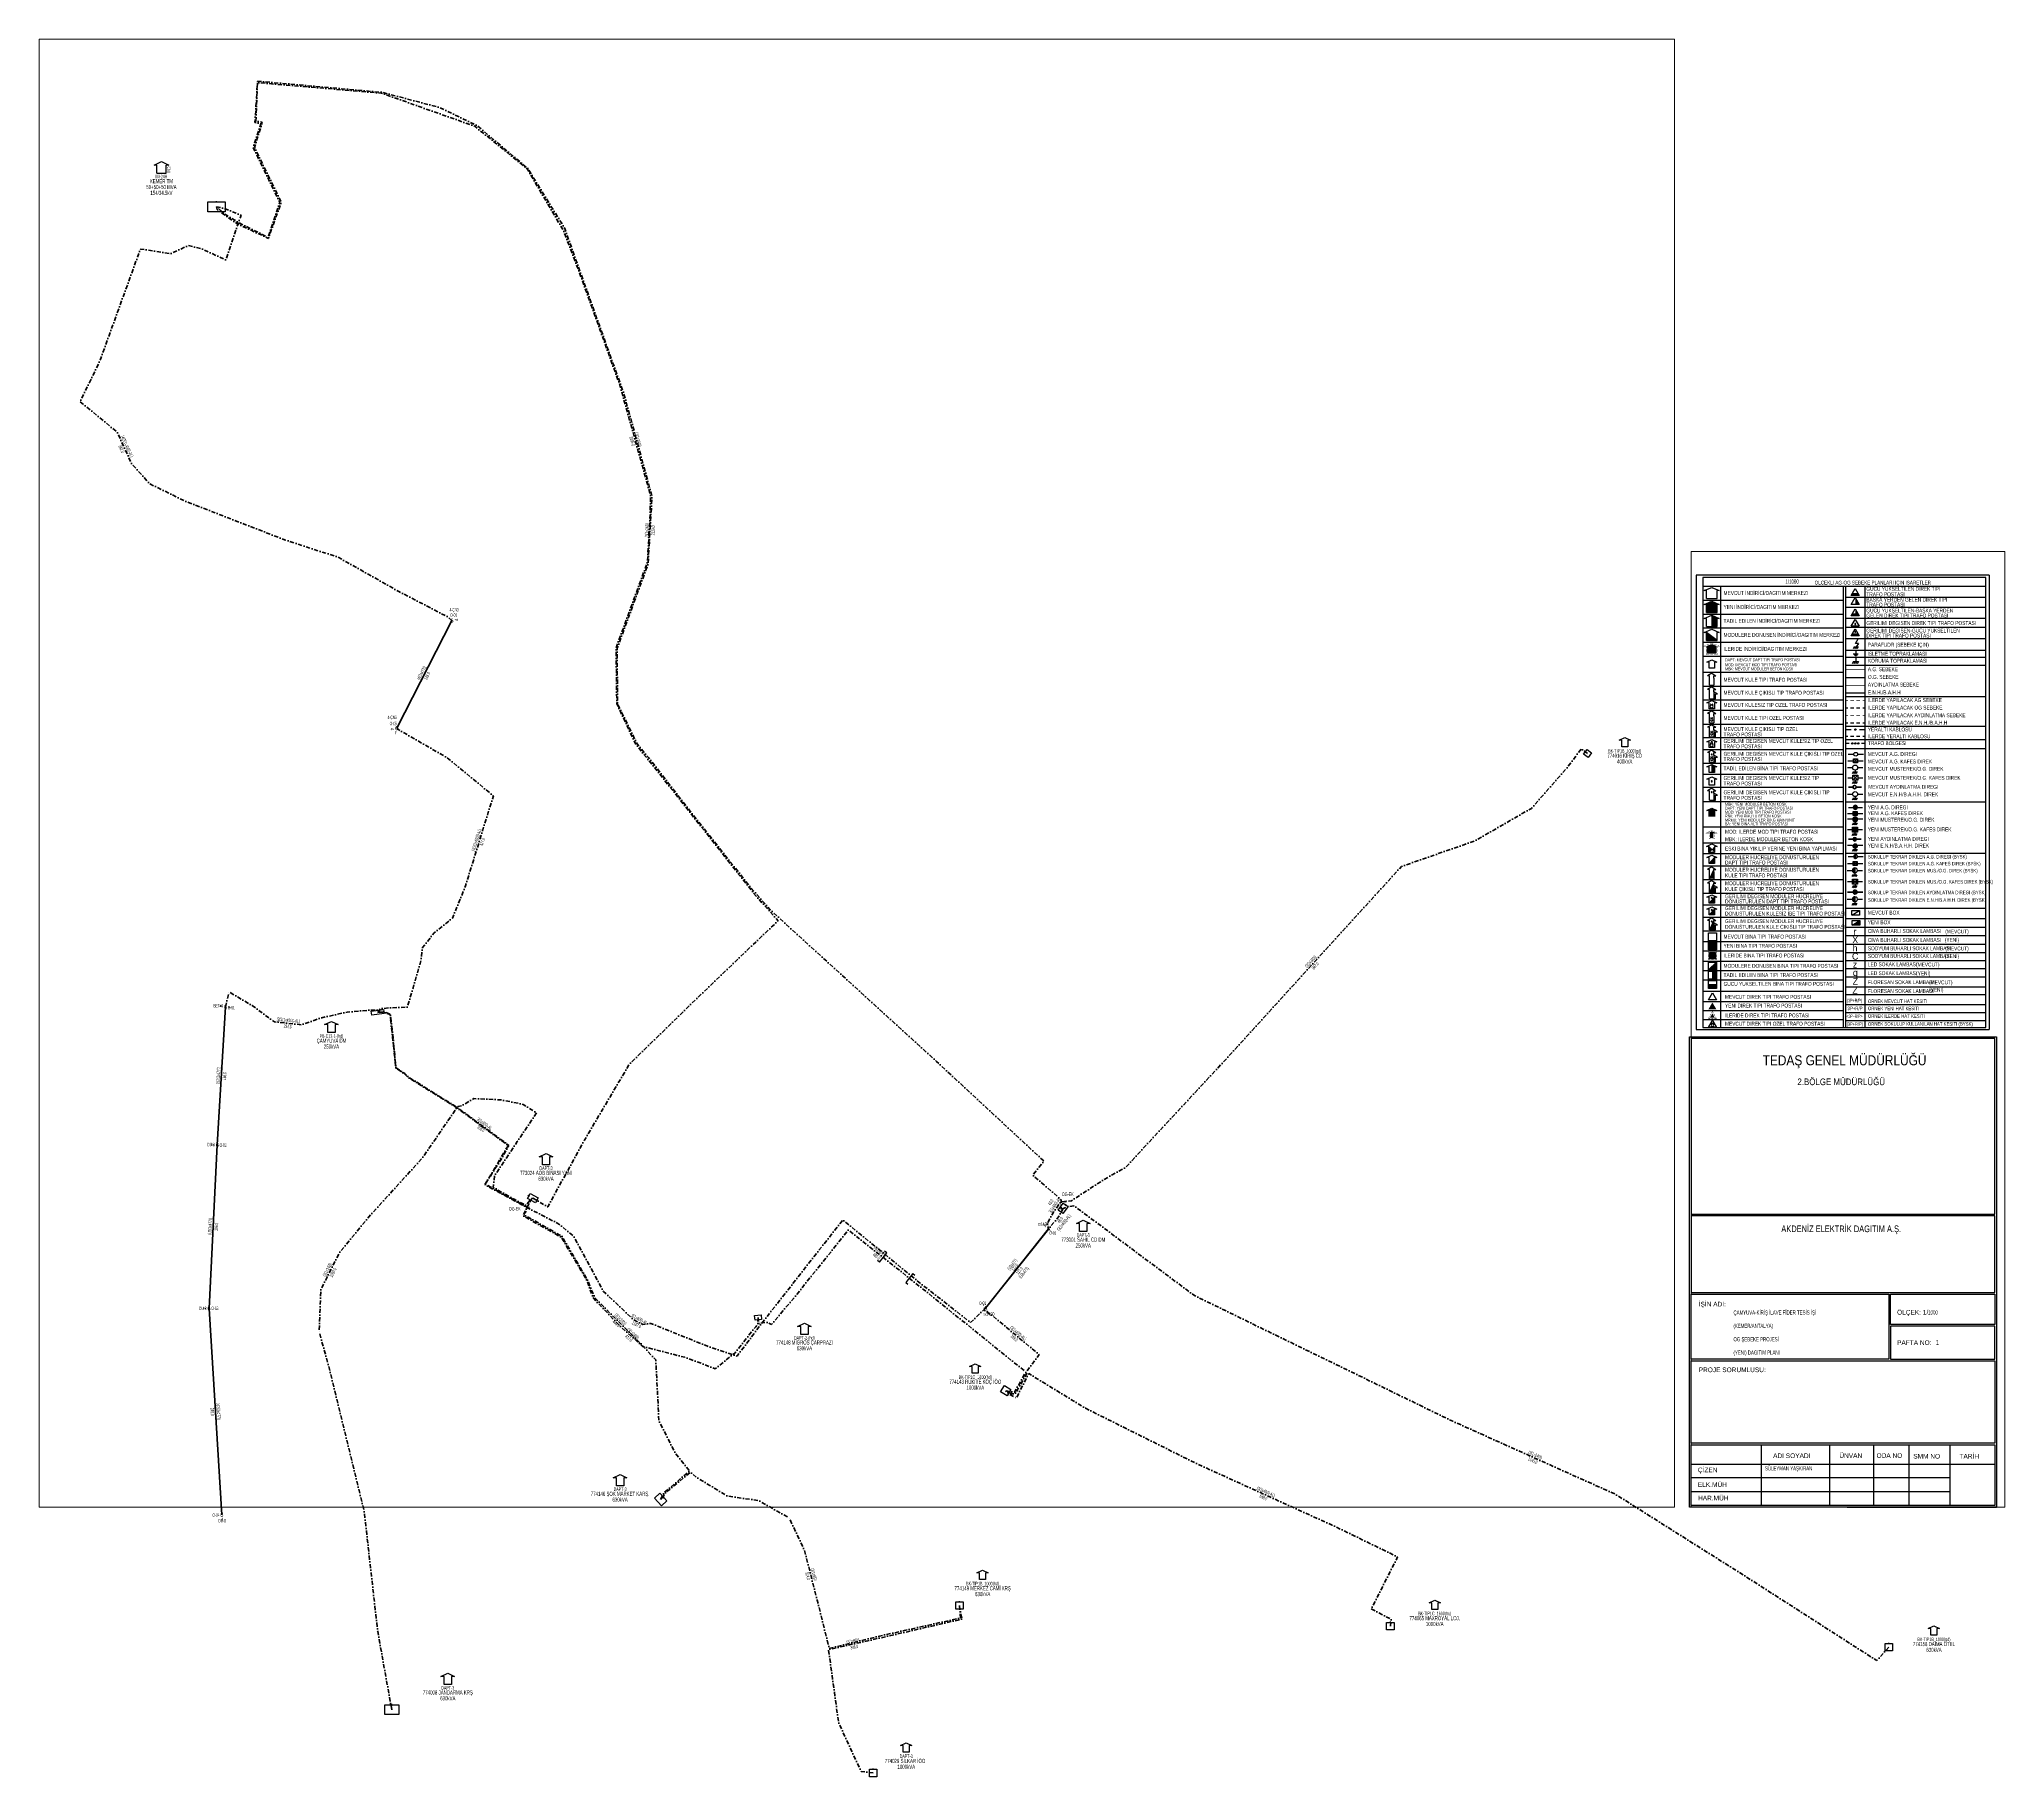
# Model space of a CAD drawing. Header units: millimetres. Extents: x 549058 to 551414, y 4048269 to 4050352.
import ezdxf
from ezdxf.enums import TextEntityAlignment as Align

# ---------------------------------------------------------------- set-up
doc = ezdxf.new("R2010")
doc.units = ezdxf.units.MM
doc.linetypes.add('DASHDOT', pattern=[5, 2.5, -1.25, 0, -1.25])
for name, color, linetype in [('ANTET', 250, 'Continuous'), ('ANTET_RASTER', 7, 'Continuous'), ('NIA_OG', 6, 'Continuous')]:
    doc.layers.add(name, color=color, linetype=linetype)
for name, color, linetype, lineweight in [('DIREK_AG_MEVCUT', 120, 'Continuous', 25), ('DIREK_ENH_MEVCUT', 6, 'Continuous', 25), ('HAT_ENH_HAVAI_MEVCUT', 6, 'Continuous', 70), ('HAT_ENH_YERALTI_MEVCUT', 6, 'DASHDOT', 70), ('HAT_OG_YERALTI_MEVCUT', 48, 'DASHDOT', 70), ('HAT_OG_YERALTI_YENI', 1, 'DASHDOT', 70), ('NODE_ENH_YENI', 5, 'Continuous', 25), ('NODE_OG_YENI', 5, 'Continuous', 25), ('TRAFO_MEVCUT', 5, 'Continuous', 30)]:
    doc.layers.add(name, color=color, linetype=linetype, lineweight=lineweight)
doc.styles.add('Direk', font='B_CAD')
doc.styles.get("Standard").update_dxf_attribs({"font": 'Arial'})
picture_1 = doc.add_image_def('image1.bmp', size_in_pixel=(376, 1146))

# ---------------------------------------------------------------- blocks, each defined once
blk = doc.blocks.new('OG_NIA', base_point=(-43.6726, 128.9236))
at = {"layer": 'NIA_OG'}
for p, q in [((-43.672618, 132.403582), (-45.232618, 132.403582)), ((-43.672618, 125.443582), (-43.672618, 132.403582)), ((-43.672618, 125.443582), (-45.232618, 125.443582))]:
    blk.add_line(p, q, dxfattribs=at)
blk = doc.blocks.new('MEV_BINA_KARE')
at = {"layer": 'TRAFO_MEVCUT', "linetype": 'Continuous'}
for p, q in [((-2.25, -2.25), (-2.25, 2.25)), ((-2.25, 2.25), (2.25, 2.25)), ((0, 1.8), (0, 2.7)), ((2.25, 2.25), (2.25, -2.25)), ((2.25, -2.25), (-2.25, -2.25))]:
    blk.add_line(p, q, dxfattribs=at)
blk = doc.blocks.new('MEV_BETKOSK')
at = {"layer": 'TRAFO_MEVCUT', "linetype": 'Continuous'}
for p, q in [((-3.4, 2), (0, 3.6)), ((-1.8, 2), (-3.4, 2)), ((-1.8, -2), (-1.8, 2)), ((0, 3.6), (3.4, 2)), ((3.4, 2), (1.8, 2)), ((1.8, 2), (1.8, -2)), ((1.8, -2), (-1.8, -2))]:
    blk.add_line(p, q, dxfattribs=at)
blk = doc.blocks.new('MEV_DAPT')
at = {"layer": 'TRAFO_MEVCUT', "linetype": 'Continuous'}
for p, q in [((-3.4, 2), (0, 3.6)), ((-1.8, 2), (-3.4, 2)), ((-1.8, -2), (-1.8, 2)), ((0, 3.6), (3.4, 2)), ((3.4, 2), (1.8, 2)), ((1.8, 2), (1.8, -2)), ((1.8, -2), (-1.8, -2))]:
    blk.add_line(p, q, dxfattribs=at)
blk = doc.blocks.new('MEV_INDMERK_KARE')
at = {"layer": 'TRAFO_MEVCUT', "linetype": 'Continuous'}
for p, q in [((-5.268651, -2.925), (-5.268651, 2.925)), ((-5.268651, 2.925), (5.268651, 2.925)), ((0, 2.535), (0, 3.315)), ((5.268651, 2.925), (5.268651, -2.925)), ((5.268651, -2.925), (-5.268651, -2.925))]:
    blk.add_line(p, q, dxfattribs=at)
blk = doc.blocks.new('MEV_INDMERK')
at = {"layer": 'TRAFO_MEVCUT', "linetype": 'Continuous'}
for p, q in [((-4.4, 2.4), (0, 4.6)), ((-2.8, 2.4), (-4.4, 2.4)), ((-2.8, -2.4), (-2.8, 2.4)), ((0, 4.6), (4.4, 2.4)), ((4.4, 2.4), (2.8, 2.4)), ((2.8, -2.4), (2.8, 2.4)), ((-2.8, -2.4), (2.8, -2.4))]:
    blk.add_line(p, q, dxfattribs=at)
at = {"layer": 'TRAFO_MEVCUT', "linetype": 'Continuous', "width": 0.6}
blk.add_text('İND.', height=2, rotation=90, dxfattribs=at).set_placement((5.417363, -0.010583), align=Align.CENTER)
blk = doc.blocks.new('SEMBOL_UST1')
for color, points in [(5, [(15.6, 541.2), (16.9, 541.2), (12.4, 543.1), (7.9, 541.2), (9.2, 541.2), (9.2, 536.4), (9.9, 536.4), (15.6, 536.4)]), (5, [(12.4, 528), (15.6, 528), (15.6, 532.8), (16.9, 532.8), (12.4, 534.7)]), (5, [(96.8, 535.6), (96, 534.4), (100.7, 534.4), (100, 535.6)]), (5, [(9.2, 524.5), (9.2, 519.6), (9.9, 519.6), (15.6, 519.6)]), (5, [(98.7, 529.5), (98.7, 529.5), (98.7, 529.5), (98.7, 529.5), (98.7, 529.6), (98.7, 529.6), (98.7, 529.6), (98.7, 529.6), (98.7, 529.6), (98.6, 529.6), (98.6, 529.7), (98.6, 529.7), (98.6, 529.7), (98.6, 529.7), (98.6, 529.7), (98.6, 529.7), (98.6, 529.7), (98.5, 529.7), (98.5, 529.7), (98.5, 529.8), (98.5, 529.8), (98.5, 529.8), (98.5, 529.8), (98.4, 529.8), (98.4, 529.8), (98.4, 529.8), (98.4, 529.8), (98.4, 529.8), (98.4, 529.8), (98.3, 529.8), (98.3, 529.8), (98.3, 529.8), (98.3, 529.8), (98.3, 529.8), (98.3, 529.7), (98.2, 529.7), (98.2, 529.7), (98.2, 529.7), (98.2, 529.7), (98.2, 529.7), (98.2, 529.7), (98.2, 529.7), (98.2, 529.7), (98.1, 529.6), (98.1, 529.6), (98.1, 529.6), (98.1, 529.6), (98.1, 529.6), (98.1, 529.6), (98.1, 529.5), (98.1, 529.5), (98.1, 529.5), (98.1, 529.5), (98.1, 529.5), (98.1, 529.4), (98.1, 529.4), (98.1, 529.4), (98.1, 529.4), (98.1, 529.4), (98.1, 529.4), (98.1, 529.3), (98.1, 529.3), (98.2, 529.3), (98.2, 529.3), (98.2, 529.3), (98.2, 529.3), (98.2, 529.3), (98.2, 529.3), (98.2, 529.2), (98.2, 529.2), (98.3, 529.2), (98.3, 529.2), (98.3, 529.2), (98.3, 529.2), (98.3, 529.2), (98.3, 529.2), (98.4, 529.2), (98.4, 529.2), (98.4, 529.2), (98.4, 529.2), (98.4, 529.2), (98.4, 529.2), (98.5, 529.2), (98.5, 529.2), (98.5, 529.2), (98.5, 529.2), (98.5, 529.2), (98.5, 529.2), (98.6, 529.2), (98.6, 529.3), (98.6, 529.3), (98.6, 529.3), (98.6, 529.3), (98.6, 529.3), (98.6, 529.3), (98.6, 529.3), (98.7, 529.3), (98.7, 529.4), (98.7, 529.4), (98.7, 529.4), (98.7, 529.4), (98.7, 529.4), (98.7, 529.4), (98.7, 529.5)]), (5, [(98.7, 524.8), (98.7, 524.8), (98.7, 524.8), (98.7, 524.8), (98.7, 524.8), (98.7, 524.9), (98.7, 524.9), (98.7, 524.9), (98.7, 524.9), (98.7, 524.9), (98.7, 524.9), (98.7, 524.9), (98.7, 525), (98.7, 525), (98.6, 525), (98.6, 525), (98.6, 525), (98.6, 525), (98.6, 525), (98.6, 525), (98.5, 525), (98.5, 525), (98.5, 525), (98.5, 525.1), (98.5, 525.1), (98.5, 525.1), (98.4, 525.1), (98.4, 525.1), (98.4, 525.1), (98.4, 525.1), (98.4, 525), (98.4, 525), (98.3, 525), (98.3, 525), (98.3, 525), (98.3, 525), (98.3, 525), (98.3, 525), (98.3, 525), (98.2, 525), (98.2, 525), (98.2, 524.9), (98.2, 524.9), (98.2, 524.9), (98.2, 524.9), (98.2, 524.9), (98.2, 524.9), (98.2, 524.9), (98.2, 524.8), (98.2, 524.8), (98.2, 524.8), (98.2, 524.8), (98.2, 524.8), (98.2, 524.7), (98.2, 524.7), (98.2, 524.7), (98.2, 524.7), (98.2, 524.7), (98.2, 524.7), (98.2, 524.6), (98.2, 524.6), (98.2, 524.6), (98.2, 524.6), (98.2, 524.6), (98.2, 524.6), (98.2, 524.6), (98.3, 524.5), (98.3, 524.5), (98.3, 524.5), (98.3, 524.5), (98.3, 524.5), (98.3, 524.5), (98.3, 524.5), (98.4, 524.5), (98.4, 524.5), (98.4, 524.5), (98.4, 524.5), (98.4, 524.5), (98.4, 524.5), (98.5, 524.5), (98.5, 524.5), (98.5, 524.5), (98.5, 524.5), (98.5, 524.5), (98.5, 524.5), (98.6, 524.5), (98.6, 524.5), (98.6, 524.5), (98.6, 524.5), (98.6, 524.5), (98.6, 524.5), (98.7, 524.6), (98.7, 524.6), (98.7, 524.6), (98.7, 524.6), (98.7, 524.6), (98.7, 524.6), (98.7, 524.6), (98.7, 524.7), (98.7, 524.7), (98.7, 524.7), (98.7, 524.7), (98.7, 524.7), (98.7, 524.7)]), (5, [(12.4, 517.2), (9.8, 516.2), (9.8, 512), (14.9, 512), (14.9, 516.2)]), (1, [(98.1, 466.2), (98.1, 466.1), (98.1, 466.1), (98.1, 466.1), (98.1, 466.1), (98.1, 466), (98.1, 466), (98.1, 466), (98.2, 466), (98.2, 466), (98.2, 465.9), (98.2, 465.9), (98.2, 465.9), (98.2, 465.9), (98.2, 465.9), (98.3, 465.8), (98.3, 465.8), (98.3, 465.8), (98.3, 465.8), (98.4, 465.8), (98.4, 465.8), (98.4, 465.8), (98.4, 465.8), (98.4, 465.8), (98.5, 465.8), (98.5, 465.8), (98.5, 465.8), (98.5, 465.8), (98.6, 465.8), (98.6, 465.8), (98.6, 465.8), (98.6, 465.8), (98.7, 465.8), (98.7, 465.8), (98.7, 465.8), (98.7, 465.8), (98.7, 465.8), (98.8, 465.8), (98.8, 465.9), (98.8, 465.9), (98.8, 465.9), (98.8, 465.9), (98.8, 465.9), (98.9, 466), (98.9, 466), (98.9, 466), (98.9, 466), (98.9, 466), (98.9, 466.1), (98.9, 466.1), (98.9, 466.1), (98.9, 466.1), (98.9, 466.2), (98.9, 466.2), (98.9, 466.2), (98.9, 466.2), (98.9, 466.3), (98.9, 466.3), (98.9, 466.3), (98.9, 466.3), (98.9, 466.3), (98.9, 466.4), (98.8, 466.4), (98.8, 466.4), (98.8, 466.4), (98.8, 466.4), (98.8, 466.5), (98.8, 466.5), (98.7, 466.5), (98.7, 466.5), (98.7, 466.5), (98.7, 466.5), (98.7, 466.5), (98.6, 466.5), (98.6, 466.6), (98.6, 466.6), (98.6, 466.6), (98.5, 466.6), (98.5, 466.6), (98.5, 466.6), (98.5, 466.6), (98.4, 466.6), (98.4, 466.6), (98.4, 466.5), (98.4, 466.5), (98.4, 466.5), (98.3, 466.5), (98.3, 466.5), (98.3, 466.5), (98.3, 466.5), (98.2, 466.5), (98.2, 466.4), (98.2, 466.4), (98.2, 466.4), (98.2, 466.4), (98.2, 466.4), (98.2, 466.3), (98.1, 466.3), (98.1, 466.3), (98.1, 466.3), (98.1, 466.3), (98.1, 466.2), (98.1, 466.2), (98.1, 466.2)]), (5, [(12.7, 458.9), (12.7, 459), (12.7, 459), (12.7, 459), (12.7, 459), (12.7, 459), (12.7, 459.1), (12.7, 459.1), (12.7, 459.1), (12.6, 459.1), (12.6, 459.1), (12.6, 459.1), (12.6, 459.2), (12.6, 459.2), (12.6, 459.2), (12.6, 459.2), (12.6, 459.2), (12.5, 459.2), (12.5, 459.2), (12.5, 459.2), (12.5, 459.2), (12.5, 459.3), (12.5, 459.3), (12.4, 459.3), (12.4, 459.3), (12.4, 459.3), (12.4, 459.3), (12.4, 459.3), (12.3, 459.3), (12.3, 459.3), (12.3, 459.3), (12.3, 459.3), (12.3, 459.2), (12.2, 459.2), (12.2, 459.2), (12.2, 459.2), (12.2, 459.2), (12.2, 459.2), (12.2, 459.2), (12.2, 459.2), (12.1, 459.2), (12.1, 459.1), (12.1, 459.1), (12.1, 459.1), (12.1, 459.1), (12.1, 459.1), (12.1, 459.1), (12.1, 459), (12.1, 459), (12.1, 459), (12.1, 459), (12.1, 459), (12.1, 458.9), (12.1, 458.9), (12.1, 458.9), (12.1, 458.9), (12.1, 458.9), (12.1, 458.9), (12.1, 458.8), (12.1, 458.8), (12.1, 458.8), (12.1, 458.8), (12.1, 458.8), (12.1, 458.8), (12.1, 458.7), (12.2, 458.7), (12.2, 458.7), (12.2, 458.7), (12.2, 458.7), (12.2, 458.7), (12.2, 458.7), (12.2, 458.7), (12.3, 458.7), (12.3, 458.6), (12.3, 458.6), (12.3, 458.6), (12.3, 458.6), (12.4, 458.6), (12.4, 458.6), (12.4, 458.6), (12.4, 458.6), (12.4, 458.6), (12.5, 458.6), (12.5, 458.6), (12.5, 458.7), (12.5, 458.7), (12.5, 458.7), (12.5, 458.7), (12.6, 458.7), (12.6, 458.7), (12.6, 458.7), (12.6, 458.7), (12.6, 458.7), (12.6, 458.8), (12.6, 458.8), (12.6, 458.8), (12.7, 458.8), (12.7, 458.8), (12.7, 458.8), (12.7, 458.9), (12.7, 458.9), (12.7, 458.9), (12.7, 458.9), (12.7, 458.9)]), (5, [(12.7, 451.2), (12.7, 451.2), (12.7, 451.2), (12.7, 451.3), (12.7, 451.3), (12.6, 451.3), (12.6, 451.3), (12.6, 451.3), (12.6, 451.3), (12.6, 451.3), (12.6, 451.4), (12.6, 451.4), (12.6, 451.4), (12.6, 451.4), (12.6, 451.4), (12.6, 451.4), (12.5, 451.4), (12.5, 451.4), (12.5, 451.5), (12.5, 451.5), (12.5, 451.5), (12.5, 451.5), (12.4, 451.5), (12.4, 451.5), (12.4, 451.5), (12.4, 451.5), (12.4, 451.5), (12.4, 451.5), (12.3, 451.5), (12.3, 451.5), (12.3, 451.5), (12.3, 451.5), (12.3, 451.5), (12.3, 451.5), (12.2, 451.5), (12.2, 451.4), (12.2, 451.4), (12.2, 451.4), (12.2, 451.4), (12.2, 451.4), (12.2, 451.4), (12.2, 451.4), (12.1, 451.4), (12.1, 451.3), (12.1, 451.3), (12.1, 451.3), (12.1, 451.3), (12.1, 451.3), (12.1, 451.3), (12.1, 451.3), (12.1, 451.2), (12.1, 451.2), (12.1, 451.2), (12.1, 451.2), (12.1, 451.2), (12.1, 451.2), (12.1, 451.1), (12.1, 451.1), (12.1, 451.1), (12.1, 451.1), (12.1, 451.1), (12.1, 451.1), (12.1, 451), (12.2, 451), (12.2, 451), (12.2, 451), (12.2, 451), (12.2, 451), (12.2, 451), (12.2, 451), (12.2, 451), (12.3, 450.9), (12.3, 450.9), (12.3, 450.9), (12.3, 450.9), (12.3, 450.9), (12.3, 450.9), (12.4, 450.9), (12.4, 450.9), (12.4, 450.9), (12.4, 450.9), (12.4, 450.9), (12.4, 450.9), (12.5, 450.9), (12.5, 450.9), (12.5, 450.9), (12.5, 451), (12.5, 451), (12.5, 451), (12.6, 451), (12.6, 451), (12.6, 451), (12.6, 451), (12.6, 451), (12.6, 451), (12.6, 451.1), (12.6, 451.1), (12.6, 451.1), (12.6, 451.1), (12.6, 451.1), (12.7, 451.1), (12.7, 451.2), (12.7, 451.2), (12.7, 451.2)]), (5, [(96.2, 457.9), (96.2, 457.9), (96.2, 457.9), (96.2, 457.8), (96.2, 457.8), (96.2, 457.8), (96.2, 457.8), (96.2, 457.7), (96.2, 457.7), (96.2, 457.7), (96.3, 457.7), (96.3, 457.7), (96.3, 457.6), (96.3, 457.6), (96.3, 457.6), (96.3, 457.6), (96.4, 457.6), (96.4, 457.6), (96.4, 457.6), (96.4, 457.5), (96.4, 457.5), (96.5, 457.5), (96.5, 457.5), (96.5, 457.5), (96.5, 457.5), (96.6, 457.5), (96.6, 457.5), (96.6, 457.5), (96.6, 457.5), (96.7, 457.5), (96.7, 457.5), (96.7, 457.5), (96.7, 457.5), (96.7, 457.5), (96.8, 457.6), (96.8, 457.6), (96.8, 457.6), (96.8, 457.6), (96.8, 457.6), (96.9, 457.6), (96.9, 457.6), (96.9, 457.7), (96.9, 457.7), (96.9, 457.7), (96.9, 457.7), (96.9, 457.7), (97, 457.8), (97, 457.8), (97, 457.8), (97, 457.8), (97, 457.9), (97, 457.9), (97, 457.9), (97, 457.9), (97, 458), (97, 458), (97, 458), (97, 458), (97, 458.1), (96.9, 458.1), (96.9, 458.1), (96.9, 458.1), (96.9, 458.1), (96.9, 458.2), (96.9, 458.2), (96.9, 458.2), (96.8, 458.2), (96.8, 458.2), (96.8, 458.2), (96.8, 458.3), (96.8, 458.3), (96.7, 458.3), (96.7, 458.3), (96.7, 458.3), (96.7, 458.3), (96.7, 458.3), (96.6, 458.3), (96.6, 458.3), (96.6, 458.3), (96.6, 458.3), (96.5, 458.3), (96.5, 458.3), (96.5, 458.3), (96.5, 458.3), (96.4, 458.3), (96.4, 458.3), (96.4, 458.3), (96.4, 458.3), (96.4, 458.2), (96.3, 458.2), (96.3, 458.2), (96.3, 458.2), (96.3, 458.2), (96.3, 458.2), (96.3, 458.1), (96.2, 458.1), (96.2, 458.1), (96.2, 458.1), (96.2, 458.1), (96.2, 458), (96.2, 458), (96.2, 458), (96.2, 458), (96.2, 457.9)]), (5, [(98.8, 457.9), (98.8, 457.9), (98.8, 458), (98.8, 458), (98.8, 458), (98.8, 458), (98.8, 458.1), (98.8, 458.1), (98.8, 458.1), (98.7, 458.1), (98.7, 458.1), (98.7, 458.2), (98.7, 458.2), (98.7, 458.2), (98.7, 458.2), (98.6, 458.2), (98.6, 458.2), (98.6, 458.3), (98.6, 458.3), (98.6, 458.3), (98.5, 458.3), (98.5, 458.3), (98.5, 458.3), (98.5, 458.3), (98.4, 458.3), (98.4, 458.3), (98.4, 458.3), (98.4, 458.3), (98.3, 458.3), (98.3, 458.3), (98.3, 458.3), (98.3, 458.3), (98.3, 458.3), (98.2, 458.3), (98.2, 458.3), (98.2, 458.3), (98.2, 458.2), (98.1, 458.2), (98.1, 458.2), (98.1, 458.2), (98.1, 458.2), (98.1, 458.2), (98.1, 458.1), (98.1, 458.1), (98, 458.1), (98, 458.1), (98, 458.1), (98, 458), (98, 458), (98, 458), (98, 458), (98, 457.9), (98, 457.9), (98, 457.9), (98, 457.9), (98, 457.8), (98, 457.8), (98, 457.8), (98, 457.8), (98, 457.7), (98, 457.7), (98.1, 457.7), (98.1, 457.7), (98.1, 457.7), (98.1, 457.6), (98.1, 457.6), (98.1, 457.6), (98.1, 457.6), (98.2, 457.6), (98.2, 457.6), (98.2, 457.6), (98.2, 457.5), (98.3, 457.5), (98.3, 457.5), (98.3, 457.5), (98.3, 457.5), (98.3, 457.5), (98.4, 457.5), (98.4, 457.5), (98.4, 457.5), (98.4, 457.5), (98.5, 457.5), (98.5, 457.5), (98.5, 457.5), (98.5, 457.5), (98.6, 457.5), (98.6, 457.6), (98.6, 457.6), (98.6, 457.6), (98.6, 457.6), (98.7, 457.6), (98.7, 457.6), (98.7, 457.6), (98.7, 457.7), (98.7, 457.7), (98.7, 457.7), (98.8, 457.7), (98.8, 457.7), (98.8, 457.8), (98.8, 457.8), (98.8, 457.8), (98.8, 457.8), (98.8, 457.9), (98.8, 457.9)]), (5, [(99.8, 457.9), (99.8, 457.9), (99.8, 457.9), (99.8, 457.8), (99.8, 457.8), (99.8, 457.8), (99.8, 457.8), (99.8, 457.7), (99.9, 457.7), (99.9, 457.7), (99.9, 457.7), (99.9, 457.7), (99.9, 457.6), (99.9, 457.6), (99.9, 457.6), (100, 457.6), (100, 457.6), (100, 457.6), (100, 457.6), (100, 457.5), (100.1, 457.5), (100.1, 457.5), (100.1, 457.5), (100.1, 457.5), (100.2, 457.5), (100.2, 457.5), (100.2, 457.5), (100.2, 457.5), (100.3, 457.5), (100.3, 457.5), (100.3, 457.5), (100.3, 457.5), (100.3, 457.5), (100.4, 457.5), (100.4, 457.6), (100.4, 457.6), (100.4, 457.6), (100.5, 457.6), (100.5, 457.6), (100.5, 457.6), (100.5, 457.6), (100.5, 457.7), (100.5, 457.7), (100.6, 457.7), (100.6, 457.7), (100.6, 457.7), (100.6, 457.8), (100.6, 457.8), (100.6, 457.8), (100.6, 457.8), (100.6, 457.9), (100.6, 457.9), (100.6, 457.9), (100.6, 457.9), (100.6, 458), (100.6, 458), (100.6, 458), (100.6, 458), (100.6, 458.1), (100.6, 458.1), (100.6, 458.1), (100.6, 458.1), (100.5, 458.1), (100.5, 458.2), (100.5, 458.2), (100.5, 458.2), (100.5, 458.2), (100.5, 458.2), (100.4, 458.2), (100.4, 458.3), (100.4, 458.3), (100.4, 458.3), (100.3, 458.3), (100.3, 458.3), (100.3, 458.3), (100.3, 458.3), (100.3, 458.3), (100.2, 458.3), (100.2, 458.3), (100.2, 458.3), (100.2, 458.3), (100.1, 458.3), (100.1, 458.3), (100.1, 458.3), (100.1, 458.3), (100, 458.3), (100, 458.3), (100, 458.3), (100, 458.2), (100, 458.2), (99.9, 458.2), (99.9, 458.2), (99.9, 458.2), (99.9, 458.2), (99.9, 458.1), (99.9, 458.1), (99.9, 458.1), (99.8, 458.1), (99.8, 458.1), (99.8, 458), (99.8, 458), (99.8, 458), (99.8, 458), (99.8, 457.9)]), (5, [(14, 443.9), (15.4, 443.9), (12.4, 445.3), (12.4, 440.4), (14, 440.4)]), (5, [(12.7, 435.2), (12.7, 435.2), (12.7, 435.3), (12.7, 435.3), (12.7, 435.3), (12.7, 435.3), (12.7, 435.3), (12.7, 435.4), (12.7, 435.4), (12.6, 435.4), (12.6, 435.4), (12.6, 435.4), (12.6, 435.4), (12.6, 435.5), (12.6, 435.5), (12.6, 435.5), (12.6, 435.5), (12.5, 435.5), (12.5, 435.5), (12.5, 435.5), (12.5, 435.5), (12.5, 435.5), (12.5, 435.5), (12.4, 435.5), (12.4, 435.5), (12.4, 435.5), (12.4, 435.5), (12.4, 435.5), (12.3, 435.5), (12.3, 435.5), (12.3, 435.5), (12.3, 435.5), (12.3, 435.5), (12.2, 435.5), (12.2, 435.5), (12.2, 435.5), (12.2, 435.5), (12.2, 435.5), (12.2, 435.5), (12.2, 435.5), (12.1, 435.4), (12.1, 435.4), (12.1, 435.4), (12.1, 435.4), (12.1, 435.4), (12.1, 435.4), (12.1, 435.3), (12.1, 435.3), (12.1, 435.3), (12.1, 435.3), (12.1, 435.3), (12.1, 435.2), (12.1, 435.2), (12.1, 435.2), (12.1, 435.2), (12.1, 435.2), (12.1, 435.2), (12.1, 435.1), (12.1, 435.1), (12.1, 435.1), (12.1, 435.1), (12.1, 435.1), (12.1, 435), (12.1, 435), (12.1, 435), (12.2, 435), (12.2, 435), (12.2, 435), (12.2, 435), (12.2, 435), (12.2, 434.9), (12.2, 434.9), (12.3, 434.9), (12.3, 434.9), (12.3, 434.9), (12.3, 434.9), (12.3, 434.9), (12.4, 434.9), (12.4, 434.9), (12.4, 434.9), (12.4, 434.9), (12.4, 434.9), (12.5, 434.9), (12.5, 434.9), (12.5, 434.9), (12.5, 434.9), (12.5, 434.9), (12.5, 435), (12.6, 435), (12.6, 435), (12.6, 435), (12.6, 435), (12.6, 435), (12.6, 435), (12.6, 435), (12.6, 435.1), (12.7, 435.1), (12.7, 435.1), (12.7, 435.1), (12.7, 435.1), (12.7, 435.2), (12.7, 435.2), (12.7, 435.2), (12.7, 435.2)]), (5, [(12.7, 428.7), (12.7, 428.7), (12.7, 428.7), (12.7, 428.7), (12.7, 428.7), (12.6, 428.8), (12.6, 428.8), (12.6, 428.8), (12.6, 428.8), (12.6, 428.8), (12.6, 428.8), (12.6, 428.8), (12.6, 428.9), (12.6, 428.9), (12.6, 428.9), (12.6, 428.9), (12.5, 428.9), (12.5, 428.9), (12.5, 428.9), (12.5, 428.9), (12.5, 428.9), (12.5, 428.9), (12.4, 428.9), (12.4, 428.9), (12.4, 429), (12.4, 429), (12.4, 429), (12.4, 429), (12.3, 429), (12.3, 428.9), (12.3, 428.9), (12.3, 428.9), (12.3, 428.9), (12.3, 428.9), (12.2, 428.9), (12.2, 428.9), (12.2, 428.9), (12.2, 428.9), (12.2, 428.9), (12.2, 428.9), (12.2, 428.9), (12.2, 428.8), (12.1, 428.8), (12.1, 428.8), (12.1, 428.8), (12.1, 428.8), (12.1, 428.8), (12.1, 428.8), (12.1, 428.7), (12.1, 428.7), (12.1, 428.7), (12.1, 428.7), (12.1, 428.7), (12.1, 428.7), (12.1, 428.6), (12.1, 428.6), (12.1, 428.6), (12.1, 428.6), (12.1, 428.6), (12.1, 428.6), (12.1, 428.5), (12.1, 428.5), (12.1, 428.5), (12.2, 428.5), (12.2, 428.5), (12.2, 428.5), (12.2, 428.5), (12.2, 428.4), (12.2, 428.4), (12.2, 428.4), (12.2, 428.4), (12.3, 428.4), (12.3, 428.4), (12.3, 428.4), (12.3, 428.4), (12.3, 428.4), (12.3, 428.4), (12.4, 428.4), (12.4, 428.4), (12.4, 428.4), (12.4, 428.4), (12.4, 428.4), (12.4, 428.4), (12.5, 428.4), (12.5, 428.4), (12.5, 428.4), (12.5, 428.4), (12.5, 428.4), (12.5, 428.4), (12.6, 428.4), (12.6, 428.5), (12.6, 428.5), (12.6, 428.5), (12.6, 428.5), (12.6, 428.5), (12.6, 428.5), (12.6, 428.5), (12.6, 428.6), (12.6, 428.6), (12.6, 428.6), (12.7, 428.6), (12.7, 428.6), (12.7, 428.6), (12.7, 428.7)]), (108, [(97.2, 417), (97.2, 415.9), (97.2, 414.7), (99.5, 414.7), (99.5, 417)]), (10, [(96.7, 407.8), (96.7, 404.8), (99.7, 404.8), (99.7, 407.8)]), (5, [(14, 389.6), (10.8, 386), (14, 386)]), (3, [(98.6, 391.2), (98.6, 388.9), (98.5, 388.9), (98.5, 388.9), (98.4, 388.9), (98.3, 388.9), (98.2, 388.9), (98.2, 389), (98.1, 389), (98, 389), (98, 389.1), (97.9, 389.1), (97.9, 389.2), (97.8, 389.2), (97.7, 389.3), (97.7, 389.3), (97.7, 389.4), (97.6, 389.5), (97.6, 389.5), (97.5, 389.6), (97.5, 389.7), (97.5, 389.7), (97.5, 389.8), (97.5, 389.9), (97.5, 389.9), (97.4, 390), (97.4, 390.1), (97.4, 390.2), (97.5, 390.2), (97.5, 390.3), (97.5, 390.4), (97.5, 390.5), (97.5, 390.5), (97.6, 390.6), (97.6, 390.7), (97.6, 390.7), (97.7, 390.8), (97.7, 390.8), (97.8, 390.9), (97.8, 390.9), (97.9, 391), (98, 391), (98, 391.1), (98.1, 391.1), (98.1, 391.1), (98.2, 391.2), (98.3, 391.2), (98.4, 391.2), (98.4, 391.2), (98.5, 391.2), (98.6, 391.2)]), (5, [(11, 376.8), (13.7, 376.8), (13.7, 380.9), (13.7, 382.4)]), (1, [(98.2, 383.3), (98.1, 383.3), (98, 383.3), (97.9, 383.3), (97.8, 383.3), (97.7, 383.2), (97.7, 383.2), (97.6, 383.2), (97.5, 383.1), (97.4, 383.1), (97.3, 383), (97.3, 383), (97.2, 382.9), (97.1, 382.9), (97.1, 382.8), (97, 382.7), (96.9, 382.7), (96.9, 382.6), (96.9, 382.5), (96.8, 382.4), (96.8, 382.3), (96.8, 382.3), (96.7, 382.2), (96.7, 382.1), (96.7, 382), (96.7, 381.9), (96.7, 381.8), (96.7, 381.7), (96.7, 381.6), (96.7, 381.5), (96.7, 381.4), (96.8, 381.4), (96.8, 381.3), (96.8, 381.2), (96.9, 381.1), (96.9, 381), (96.9, 381), (97, 380.9), (97.1, 380.8), (97.1, 380.7), (97.2, 380.7), (97.3, 380.6), (97.3, 380.6), (97.4, 380.5), (97.5, 380.5), (97.6, 380.4), (97.7, 380.4), (97.7, 380.4), (97.8, 380.4), (97.9, 380.3), (98, 380.3), (98.1, 380.3), (98.2, 380.3)]), (5, [(14, 365.7), (10.8, 362.2), (14, 362.2)]), (5, [(11, 368.6), (13.7, 368.6), (13.7, 372.7), (13.7, 374.2)]), (5, [(12.7, 365.3), (12.7, 365.3), (12.7, 365.3), (12.7, 365.3), (12.7, 365.3), (12.7, 365.4), (12.7, 365.4), (12.7, 365.4), (12.7, 365.4), (12.6, 365.4), (12.6, 365.4), (12.6, 365.5), (12.6, 365.5), (12.6, 365.5), (12.6, 365.5), (12.6, 365.5), (12.6, 365.5), (12.5, 365.5), (12.5, 365.5), (12.5, 365.6), (12.5, 365.6), (12.5, 365.6), (12.5, 365.6), (12.4, 365.6), (12.4, 365.6), (12.4, 365.6), (12.4, 365.6), (12.4, 365.6), (12.3, 365.6), (12.3, 365.6), (12.3, 365.6), (12.3, 365.6), (12.3, 365.6), (12.2, 365.6), (12.2, 365.5), (12.2, 365.5), (12.2, 365.5), (12.2, 365.5), (12.2, 365.5), (12.2, 365.5), (12.1, 365.5), (12.1, 365.5), (12.1, 365.4), (12.1, 365.4), (12.1, 365.4), (12.1, 365.4), (12.1, 365.4), (12.1, 365.4), (12.1, 365.3), (12.1, 365.3), (12.1, 365.3), (12.1, 365.3), (12.1, 365.3), (12.1, 365.2), (12.1, 365.2), (12.1, 365.2), (12.1, 365.2), (12.1, 365.2), (12.1, 365.2), (12.1, 365.1), (12.1, 365.1), (12.1, 365.1), (12.1, 365.1), (12.1, 365.1), (12.1, 365.1), (12.2, 365), (12.2, 365), (12.2, 365), (12.2, 365), (12.2, 365), (12.2, 365), (12.2, 365), (12.3, 365), (12.3, 365), (12.3, 365), (12.3, 365), (12.3, 365), (12.4, 364.9), (12.4, 364.9), (12.4, 364.9), (12.4, 365), (12.4, 365), (12.5, 365), (12.5, 365), (12.5, 365), (12.5, 365), (12.5, 365), (12.5, 365), (12.6, 365), (12.6, 365), (12.6, 365), (12.6, 365), (12.6, 365.1), (12.6, 365.1), (12.6, 365.1), (12.6, 365.1), (12.7, 365.1), (12.7, 365.1), (12.7, 365.2), (12.7, 365.2), (12.7, 365.2), (12.7, 365.2), (12.7, 365.2), (12.7, 365.2)]), (6, [(98.2, 366), (98.1, 365.9), (98, 365.9), (97.9, 365.9), (97.8, 365.9), (97.7, 365.9), (97.7, 365.9), (97.6, 365.8), (97.5, 365.8), (97.4, 365.7), (97.3, 365.7), (97.3, 365.6), (97.2, 365.6), (97.1, 365.5), (97.1, 365.4), (97, 365.4), (96.9, 365.3), (96.9, 365.2), (96.9, 365.1), (96.8, 365.1), (96.8, 365), (96.8, 364.9), (96.7, 364.8), (96.7, 364.7), (96.7, 364.6), (96.7, 364.5), (96.7, 364.5), (96.7, 364.4), (96.7, 364.3), (96.7, 364.2), (96.7, 364.1), (96.8, 364), (96.8, 363.9), (96.8, 363.8), (96.9, 363.8), (96.9, 363.7), (96.9, 363.6), (97, 363.5), (97.1, 363.5), (97.1, 363.4), (97.2, 363.3), (97.3, 363.3), (97.3, 363.2), (97.4, 363.2), (97.5, 363.1), (97.6, 363.1), (97.7, 363.1), (97.7, 363), (97.8, 363), (97.9, 363), (98, 363), (98.1, 363), (98.2, 363)]), (4, [(98.4, 370), (98.3, 367.6), (98.2, 367.6), (98.2, 367.6), (98.1, 367.7), (98, 367.7), (98, 367.7), (97.9, 367.7), (97.8, 367.8), (97.8, 367.8), (97.7, 367.8), (97.6, 367.9), (97.6, 367.9), (97.5, 368), (97.5, 368), (97.4, 368.1), (97.4, 368.1), (97.3, 368.2), (97.3, 368.3), (97.3, 368.3), (97.2, 368.4), (97.2, 368.5), (97.2, 368.5), (97.2, 368.6), (97.2, 368.7), (97.2, 368.8), (97.2, 368.8), (97.2, 368.9), (97.2, 369), (97.2, 369.1), (97.2, 369.1), (97.2, 369.2), (97.3, 369.3), (97.3, 369.3), (97.3, 369.4), (97.4, 369.5), (97.4, 369.5), (97.5, 369.6), (97.5, 369.6), (97.6, 369.7), (97.6, 369.7), (97.7, 369.8), (97.7, 369.8), (97.8, 369.9), (97.9, 369.9), (97.9, 369.9), (98, 369.9), (98.1, 370), (98.2, 370), (98.2, 370), (98.3, 370)]), (5, [(14, 358.6), (10.8, 355.1), (14, 355.1)]), (5, [(12.7, 358.2), (12.7, 358.2), (12.7, 358.2), (12.7, 358.2), (12.7, 358.2), (12.7, 358.3), (12.7, 358.3), (12.7, 358.3), (12.7, 358.3), (12.6, 358.3), (12.6, 358.3), (12.6, 358.4), (12.6, 358.4), (12.6, 358.4), (12.6, 358.4), (12.6, 358.4), (12.6, 358.4), (12.5, 358.4), (12.5, 358.4), (12.5, 358.5), (12.5, 358.5), (12.5, 358.5), (12.5, 358.5), (12.4, 358.5), (12.4, 358.5), (12.4, 358.5), (12.4, 358.5), (12.4, 358.5), (12.3, 358.5), (12.3, 358.5), (12.3, 358.5), (12.3, 358.5), (12.3, 358.5), (12.2, 358.5), (12.2, 358.4), (12.2, 358.4), (12.2, 358.4), (12.2, 358.4), (12.2, 358.4), (12.2, 358.4), (12.1, 358.4), (12.1, 358.4), (12.1, 358.3), (12.1, 358.3), (12.1, 358.3), (12.1, 358.3), (12.1, 358.3), (12.1, 358.3), (12.1, 358.2), (12.1, 358.2), (12.1, 358.2), (12.1, 358.2), (12.1, 358.2), (12.1, 358.1), (12.1, 358.1), (12.1, 358.1), (12.1, 358.1), (12.1, 358.1), (12.1, 358.1), (12.1, 358), (12.1, 358), (12.1, 358), (12.1, 358), (12.1, 358), (12.1, 358), (12.2, 357.9), (12.2, 357.9), (12.2, 357.9), (12.2, 357.9), (12.2, 357.9), (12.2, 357.9), (12.2, 357.9), (12.3, 357.9), (12.3, 357.9), (12.3, 357.9), (12.3, 357.9), (12.3, 357.8), (12.4, 357.8), (12.4, 357.8), (12.4, 357.8), (12.4, 357.8), (12.4, 357.9), (12.5, 357.9), (12.5, 357.9), (12.5, 357.9), (12.5, 357.9), (12.5, 357.9), (12.5, 357.9), (12.6, 357.9), (12.6, 357.9), (12.6, 357.9), (12.6, 357.9), (12.6, 358), (12.6, 358), (12.6, 358), (12.6, 358), (12.7, 358), (12.7, 358), (12.7, 358.1), (12.7, 358.1), (12.7, 358.1), (12.7, 358.1), (12.7, 358.1), (12.7, 358.1)]), (5, [(11, 346.2), (13.7, 346.2), (13.7, 350.3), (13.7, 351.8)]), (5, [(12.6, 351.1), (12.6, 351.1), (12.6, 351.1), (12.6, 351.2), (12.6, 351.2), (12.6, 351.2), (12.6, 351.2), (12.6, 351.2), (12.6, 351.2), (12.6, 351.3), (12.6, 351.3), (12.6, 351.3), (12.6, 351.3), (12.6, 351.3), (12.5, 351.3), (12.5, 351.3), (12.5, 351.3), (12.5, 351.3), (12.5, 351.4), (12.5, 351.4), (12.5, 351.4), (12.4, 351.4), (12.4, 351.4), (12.4, 351.4), (12.4, 351.4), (12.4, 351.4), (12.4, 351.4), (12.3, 351.4), (12.3, 351.4), (12.3, 351.4), (12.3, 351.4), (12.3, 351.4), (12.3, 351.4), (12.2, 351.4), (12.2, 351.4), (12.2, 351.3), (12.2, 351.3), (12.2, 351.3), (12.2, 351.3), (12.2, 351.3), (12.1, 351.3), (12.1, 351.3), (12.1, 351.3), (12.1, 351.3), (12.1, 351.2), (12.1, 351.2), (12.1, 351.2), (12.1, 351.2), (12.1, 351.2), (12.1, 351.2), (12.1, 351.1), (12.1, 351.1), (12.1, 351.1), (12.1, 351.1), (12.1, 351.1), (12.1, 351.1), (12.1, 351), (12.1, 351), (12.1, 351), (12.1, 351), (12.1, 351), (12.1, 351), (12.1, 350.9), (12.1, 350.9), (12.1, 350.9), (12.2, 350.9), (12.2, 350.9), (12.2, 350.9), (12.2, 350.9), (12.2, 350.9), (12.2, 350.9), (12.2, 350.8), (12.3, 350.8), (12.3, 350.8), (12.3, 350.8), (12.3, 350.8), (12.3, 350.8), (12.3, 350.8), (12.4, 350.8), (12.4, 350.8), (12.4, 350.8), (12.4, 350.8), (12.4, 350.8), (12.4, 350.8), (12.5, 350.8), (12.5, 350.8), (12.5, 350.9), (12.5, 350.9), (12.5, 350.9), (12.5, 350.9), (12.5, 350.9), (12.6, 350.9), (12.6, 350.9), (12.6, 350.9), (12.6, 350.9), (12.6, 351), (12.6, 351), (12.6, 351), (12.6, 351), (12.6, 351), (12.6, 351), (12.6, 351.1), (12.6, 351.1), (12.6, 351.1)]), (5, [(101.1, 348.9), (101.1, 351.7), (96.5, 348.9)]), (5, [(10.5, 334.1), (15.2, 334.1), (15.2, 338.8), (10.5, 338.8)]), (5, [(11, 332.5), (11, 328.8), (14.6, 328.8), (14.6, 332.5)]), (5, [(10.5, 322.1), (15.2, 322.1), (15.2, 326.8)]), (5, [(12.8, 316.6), (15.2, 316.6), (15.2, 321.3), (12.8, 321.3)]), (5, [(15.2, 310.8), (15.2, 313.2), (10.5, 313.2), (10.5, 310.8)])]:
    blk.add_hatch(color=color).paths.add_polyline_path(points)
at = {"linetype": 'Continuous'}
for color, points in [(10, [(96.9, 412.4), (96.9, 412.4), (96.9, 412.3), (96.9, 412.2), (96.9, 412.1), (97, 412), (97, 411.9), (97, 411.8), (97.1, 411.8), (97.1, 411.7), (97.2, 411.6), (97.2, 411.5), (97.3, 411.5), (97.3, 411.4), (97.4, 411.3), (97.5, 411.3), (97.5, 411.2), (97.6, 411.2), (97.7, 411.1), (97.8, 411.1), (97.9, 411.1), (97.9, 411), (98, 411), (98.1, 411), (98.2, 411), (98.3, 411), (98.4, 411), (98.5, 411), (98.6, 411), (98.6, 411), (98.7, 411), (98.8, 411), (98.9, 411.1), (99, 411.1), (99.1, 411.1), (99.1, 411.2), (99.2, 411.2), (99.3, 411.3), (99.4, 411.3), (99.4, 411.4), (99.5, 411.5), (99.5, 411.5), (99.6, 411.6), (99.6, 411.7), (99.7, 411.8), (99.7, 411.8), (99.8, 411.9), (99.8, 412), (99.8, 412.1), (99.8, 412.2), (99.8, 412.3), (99.8, 412.4), (99.8, 412.4), (99.8, 412.5), (99.8, 412.6), (99.8, 412.7), (99.8, 412.8), (99.8, 412.9), (99.8, 413), (99.7, 413), (99.7, 413.1), (99.6, 413.2), (99.6, 413.3), (99.5, 413.4), (99.5, 413.4), (99.4, 413.5), (99.4, 413.5), (99.3, 413.6), (99.2, 413.7), (99.1, 413.7), (99.1, 413.7), (99, 413.8), (98.9, 413.8), (98.8, 413.8), (98.7, 413.9), (98.6, 413.9), (98.6, 413.9), (98.5, 413.9), (98.4, 413.9), (98.3, 413.9), (98.2, 413.9), (98.1, 413.9), (98, 413.9), (97.9, 413.8), (97.9, 413.8), (97.8, 413.8), (97.7, 413.7), (97.6, 413.7), (97.5, 413.7), (97.5, 413.6), (97.4, 413.5), (97.3, 413.5), (97.3, 413.4), (97.2, 413.4), (97.2, 413.3), (97.1, 413.2), (97.1, 413.1), (97, 413), (97, 413), (97, 412.9), (96.9, 412.8), (96.9, 412.7), (96.9, 412.6), (96.9, 412.5)]), (108, [(99.8, 419.6), (99.8, 419.6), (99.8, 419.7), (99.7, 419.8), (99.7, 419.8), (99.7, 419.9), (99.7, 420), (99.7, 420.1), (99.6, 420.1), (99.6, 420.2), (99.6, 420.3), (99.5, 420.3), (99.5, 420.4), (99.4, 420.4), (99.4, 420.5), (99.3, 420.5), (99.2, 420.6), (99.2, 420.6), (99.1, 420.6), (99, 420.7), (99, 420.7), (98.9, 420.7), (98.8, 420.7), (98.8, 420.8), (98.7, 420.8), (98.6, 420.8), (98.5, 420.8), (98.5, 420.8), (98.4, 420.8), (98.3, 420.8), (98.2, 420.7), (98.2, 420.7), (98.1, 420.7), (98, 420.7), (98, 420.6), (97.9, 420.6), (97.8, 420.6), (97.8, 420.5), (97.7, 420.5), (97.7, 420.4), (97.6, 420.4), (97.6, 420.3), (97.5, 420.3), (97.5, 420.2), (97.5, 420.1), (97.4, 420.1), (97.4, 420), (97.4, 419.9), (97.4, 419.8), (97.3, 419.8), (97.3, 419.7), (97.3, 419.6), (97.3, 419.6), (97.3, 419.5), (97.3, 419.4), (97.3, 419.3), (97.4, 419.3), (97.4, 419.2), (97.4, 419.1), (97.4, 419.1), (97.5, 419), (97.5, 418.9), (97.5, 418.9), (97.6, 418.8), (97.6, 418.7), (97.7, 418.7), (97.7, 418.6), (97.8, 418.6), (97.8, 418.5), (97.9, 418.5), (98, 418.5), (98, 418.4), (98.1, 418.4), (98.2, 418.4), (98.2, 418.4), (98.3, 418.4), (98.4, 418.3), (98.5, 418.3), (98.5, 418.3), (98.6, 418.3), (98.7, 418.3), (98.8, 418.4), (98.8, 418.4), (98.9, 418.4), (99, 418.4), (99, 418.4), (99.1, 418.5), (99.2, 418.5), (99.2, 418.5), (99.3, 418.6), (99.4, 418.6), (99.4, 418.7), (99.5, 418.7), (99.5, 418.8), (99.6, 418.9), (99.6, 418.9), (99.6, 419), (99.7, 419.1), (99.7, 419.1), (99.7, 419.2), (99.7, 419.3), (99.7, 419.3), (99.8, 419.4), (99.8, 419.5)]), (152, [(99.2, 400.5), (99.2, 400.6), (99.2, 400.7), (99.2, 400.7), (99.2, 400.8), (99.2, 400.9), (99.2, 400.9), (99.1, 401), (99.1, 401.1), (99.1, 401.1), (99, 401.2), (99, 401.2), (98.9, 401.3), (98.9, 401.3), (98.9, 401.4), (98.8, 401.4), (98.7, 401.5), (98.7, 401.5), (98.6, 401.5), (98.6, 401.6), (98.5, 401.6), (98.4, 401.6), (98.4, 401.6), (98.3, 401.6), (98.3, 401.6), (98.2, 401.6), (98.1, 401.6), (98.1, 401.6), (98, 401.6), (97.9, 401.6), (97.9, 401.6), (97.8, 401.6), (97.7, 401.6), (97.7, 401.6), (97.6, 401.5), (97.5, 401.5), (97.5, 401.5), (97.4, 401.4), (97.4, 401.4), (97.3, 401.3), (97.3, 401.3), (97.3, 401.2), (97.2, 401.2), (97.2, 401.1), (97.1, 401.1), (97.1, 401), (97.1, 400.9), (97.1, 400.9), (97, 400.8), (97, 400.7), (97, 400.7), (97, 400.6), (97, 400.5), (97, 400.5), (97, 400.4), (97, 400.3), (97, 400.3), (97.1, 400.2), (97.1, 400.2), (97.1, 400.1), (97.1, 400), (97.2, 400), (97.2, 399.9), (97.3, 399.9), (97.3, 399.8), (97.3, 399.8), (97.4, 399.7), (97.4, 399.7), (97.5, 399.6), (97.5, 399.6), (97.6, 399.6), (97.7, 399.5), (97.7, 399.5), (97.8, 399.5), (97.9, 399.5), (97.9, 399.5), (98, 399.5), (98.1, 399.4), (98.1, 399.4), (98.2, 399.4), (98.3, 399.5), (98.3, 399.5), (98.4, 399.5), (98.4, 399.5), (98.5, 399.5), (98.6, 399.5), (98.6, 399.6), (98.7, 399.6), (98.7, 399.6), (98.8, 399.7), (98.9, 399.7), (98.9, 399.8), (98.9, 399.8), (99, 399.9), (99, 399.9), (99.1, 400), (99.1, 400), (99.1, 400.1), (99.2, 400.2), (99.2, 400.2), (99.2, 400.3), (99.2, 400.3), (99.2, 400.4), (99.2, 400.5)]), (6, [(96.9, 396.6), (96.9, 396.5), (96.9, 396.5), (96.9, 396.4), (96.9, 396.3), (97, 396.2), (97, 396.1), (97, 396), (97.1, 395.9), (97.1, 395.9), (97.2, 395.8), (97.2, 395.7), (97.3, 395.7), (97.3, 395.6), (97.4, 395.5), (97.5, 395.5), (97.5, 395.4), (97.6, 395.4), (97.7, 395.3), (97.8, 395.3), (97.9, 395.3), (97.9, 395.2), (98, 395.2), (98.1, 395.2), (98.2, 395.2), (98.3, 395.2), (98.4, 395.2), (98.5, 395.2), (98.6, 395.2), (98.6, 395.2), (98.7, 395.2), (98.8, 395.2), (98.9, 395.3), (99, 395.3), (99.1, 395.3), (99.1, 395.4), (99.2, 395.4), (99.3, 395.5), (99.4, 395.5), (99.4, 395.6), (99.5, 395.7), (99.5, 395.7), (99.6, 395.8), (99.6, 395.9), (99.7, 395.9), (99.7, 396), (99.8, 396.1), (99.8, 396.2), (99.8, 396.3), (99.8, 396.4), (99.8, 396.5), (99.8, 396.5), (99.8, 396.6), (99.8, 396.7), (99.8, 396.8), (99.8, 396.9), (99.8, 397), (99.8, 397.1), (99.8, 397.1), (99.7, 397.2), (99.7, 397.3), (99.6, 397.4), (99.6, 397.5), (99.5, 397.5), (99.5, 397.6), (99.4, 397.7), (99.4, 397.7), (99.3, 397.8), (99.2, 397.8), (99.1, 397.9), (99.1, 397.9), (99, 398), (98.9, 398), (98.8, 398), (98.7, 398.1), (98.6, 398.1), (98.6, 398.1), (98.5, 398.1), (98.4, 398.1), (98.3, 398.1), (98.2, 398.1), (98.1, 398.1), (98, 398.1), (97.9, 398), (97.9, 398), (97.8, 398), (97.7, 397.9), (97.6, 397.9), (97.5, 397.8), (97.5, 397.8), (97.4, 397.7), (97.3, 397.7), (97.3, 397.6), (97.2, 397.5), (97.2, 397.5), (97.1, 397.4), (97.1, 397.3), (97, 397.2), (97, 397.1), (97, 397.1), (96.9, 397), (96.9, 396.9), (96.9, 396.8), (96.9, 396.7)])]:
    blk.add_hatch(color=color, dxfattribs=at).paths.add_polyline_path(points)
at = {"linetype": 'DASHDOT'}
h = blk.add_hatch(color=5, dxfattribs=at)
h.paths.add_polyline_path([(14.1, 396.2), (12.4, 394.4), (14.1, 392.5)])
h.paths.add_polyline_path([(10.7, 392.5), (12.4, 394.4), (10.7, 396.2)])
h = blk.add_hatch(color=3)
h.paths.add_polyline_path([(97.2, 384.8), (98.3, 386), (97.2, 387.1), (97.2, 386)])
h.paths.add_polyline_path([(99.5, 387.1), (98.3, 386), (99.5, 384.8)])
h = blk.add_hatch(color=1)
h.paths.add_polyline_path([(98.3, 375.1), (99.8, 373.6), (99.8, 376.6)])
h.paths.add_polyline_path([(96.8, 376.6), (96.8, 375.1), (96.8, 373.6), (98.3, 375.1)])
for p, q in [((178.6, 558.7), (3, 558.7)), ((3, 558.7), (3, 286.4)), ((176.6, 557.4), (7, 557.4)), ((7, 557.4), (7, 287.6)), ((176.6, 287.6), (176.6, 557.4)), ((178.6, 558.7), (178.6, 286.4)), ((7, 552.2), (176.6, 552.2)), ((7, 552.2), (91.1, 552.2)), ((7, 543.8), (91.1, 543.8)), ((17.7, 552.2), (17.7, 287.6)), ((91.1, 552.2), (91.1, 287.6)), ((92.6, 552.2), (92.6, 287.6)), ((92.6, 552.2), (176.7, 552.2)), ((92.6, 545.6), (176.7, 545.6)), ((104.2, 552.2), (104.2, 287.6)), ((7, 535.4), (91.1, 535.4)), ((92.6, 539.5), (176.7, 539.5)), ((92.6, 532.9), (176.7, 532.9)), ((7, 527.1), (91.1, 527.1)), ((7, 518.7), (91.1, 518.7)), ((92.6, 527.6), (176.7, 527.6)), ((92.6, 520.9), (176.7, 520.9)), ((92.6, 520.9), (176.7, 520.9)), ((7, 510.3), (91.1, 510.3)), ((92.6, 513.8), (176.7, 513.8)), ((92.6, 509.6), (176.7, 509.6)), ((7, 500.6), (91.1, 500.6)), ((92.6, 504.9), (176.7, 504.9)), ((7, 492.2), (91.1, 492.2)), ((7, 484.1), (91.1, 484.1)), ((92.6, 486), (176.7, 486)), ((7, 477.8), (91.1, 477.8)), ((7, 469.4), (91.1, 469.4)), ((7, 461.4), (91.1, 461.4)), ((92.6, 468.2), (176.6, 468.2)), ((92.6, 460.2), (176.6, 460.2)), ((7, 454.3), (91.1, 454.3)), ((92.6, 454.8), (176.6, 454.8)), ((7, 446.1), (91.1, 446.1)), ((7, 446.1), (91.1, 446.1)), ((7, 439.4), (91.1, 439.4)), ((7, 431.6), (91.1, 431.6)), ((7, 423), (91.1, 423)), ((7, 423), (91.1, 423)), ((92.6, 422.9), (176.6, 422.9)), ((7, 408), (91, 408)), ((7, 398.4), (91, 398.4)), ((7, 392), (91, 392)), ((92.6, 392.2), (176.6, 392.2)), ((7, 384.6), (91, 384.6)), ((7, 376.3), (91, 376.3)), ((7, 368.2), (91, 368.2)), ((7, 361.1), (91, 361.1)), ((7, 353.8), (91, 353.8)), ((92.6, 359.2), (176.6, 359.2)), ((7, 345.5), (91, 345.5)), ((7, 345.5), (91.1, 345.5)), ((92.6, 353), (176.6, 353)), ((92.6, 347.8), (176.6, 347.8)), ((92.6, 342.7), (176.6, 342.7)), ((7, 339.2), (91.1, 339.2)), ((7, 333.6), (91.1, 333.6)), ((92.6, 337.5), (176.6, 337.5)), ((92.6, 332.6), (176.6, 332.6)), ((7, 327.4), (91.1, 327.4)), ((7, 321.7), (91.1, 321.7)), ((92.6, 327.7), (176.6, 327.7)), ((92.6, 322.9), (176.6, 322.9)), ((7, 316.2), (91.1, 316.2)), ((7, 309.3), (91, 309.3)), ((92.6, 318), (176.6, 318)), ((92.6, 312), (176.6, 312)), ((92.6, 307.3), (176.6, 307.3)), ((7, 303.2), (91, 303.2)), ((7, 297.8), (91, 297.8)), ((92.6, 301.4), (176.6, 301.4)), ((92.6, 296.6), (176.6, 296.6)), ((92.6, 296.6), (176.6, 296.6)), ((3, 286.4), (178.6, 286.4)), ((7, 292.4), (91, 292.4)), ((7, 287.6), (176.6, 287.6)), ((92.6, 291.9), (176.6, 291.9))]:
    blk.add_line(p, q)
at = {"color": 5}
for p, q in [((7.9, 549.6), (12.4, 551.4)), ((9.2, 549.6), (7.9, 549.6)), ((7.9, 541.2), (12.4, 543.1)), ((9.2, 544.7), (9.2, 549.6)), ((9.2, 544.7), (15.6, 544.7)), ((12.4, 551.4), (16.9, 549.6)), ((12.4, 543.1), (16.9, 541.2)), ((16.9, 549.6), (15.6, 549.6)), ((15.6, 544.7), (15.6, 549.6)), ((96, 546.6), (98.4, 550.7)), ((100.7, 546.6), (96, 546.6)), ((96, 541.2), (98.4, 545.3)), ((98.4, 550.7), (100.7, 546.6)), ((98.4, 545.3), (100.7, 541.2)), ((9.2, 541.2), (7.9, 541.2)), ((7.9, 532.8), (12.4, 534.7)), ((9.2, 532.8), (7.9, 532.8)), ((9.2, 536.4), (9.2, 541.2)), ((9.2, 536.4), (15.6, 536.4)), ((9.2, 528), (9.2, 532.8)), ((12.4, 534.7), (16.9, 532.8)), ((12.4, 534.7), (12.4, 528)), ((16.9, 541.2), (15.6, 541.2)), ((15.6, 536.4), (15.6, 541.2)), ((16.9, 532.8), (15.6, 532.8)), ((15.6, 528), (15.6, 532.8)), ((100.7, 541.2), (96, 541.2)), ((96, 534.4), (98.4, 538.5)), ((100.7, 534.4), (96, 534.4)), ((96, 528.1), (98.4, 532.2)), ((96.8, 535.6), (100, 535.6)), ((98.4, 538.5), (100.7, 534.4)), ((98.4, 532.2), (100.7, 528.1)), ((7.9, 524.5), (12.4, 526.3)), ((9.2, 524.5), (7.9, 524.5)), ((9.2, 528), (15.6, 528)), ((9.2, 519.6), (9.2, 524.5)), ((15.6, 519.6), (9.2, 524.5)), ((9.2, 519.6), (15.6, 519.6)), ((12.4, 526.3), (16.9, 524.5)), ((16.9, 524.5), (15.6, 524.5)), ((15.6, 519.6), (15.6, 524.5)), ((100.7, 528.1), (96, 528.1)), ((96, 522.4), (98.4, 526.5)), ((100.7, 522.4), (96, 522.4)), ((98.4, 526.5), (100.7, 522.4)), ((9.4, 506.6), (12.4, 508)), ((10.8, 506.6), (9.4, 506.6)), ((10.8, 503), (10.8, 506.6)), ((12.4, 508), (15.4, 506.6)), ((15.4, 506.6), (14, 506.6)), ((14, 506.6), (14, 503)), ((12.4, 500), (9.8, 498.5)), ((11, 498.5), (9.8, 498.5)), ((14, 503), (10.8, 503)), ((11, 492.8), (11, 498.5)), ((12.4, 500), (14.9, 498.5)), ((13.7, 498.5), (14.9, 498.5)), ((13.7, 497), (13.7, 498.5)), ((13.7, 497), (13.7, 492.8)), ((9.4, 482.2), (12.4, 483.6)), ((12.4, 491.8), (9.8, 490.3)), ((11, 490.3), (9.8, 490.3)), ((11, 492.8), (13.7, 492.8)), ((11, 484.6), (11, 490.3)), ((11, 484.6), (14.6, 484.6)), ((12.4, 491.8), (14.9, 490.3)), ((12.4, 483.6), (15.4, 482.2)), ((13.7, 488.8), (13.7, 490.3)), ((13.7, 490.3), (14.9, 490.3)), ((15.8, 487.6), (13.7, 488.8)), ((13.7, 488.8), (13.7, 484.6)), ((14.6, 487.6), (15.8, 487.6)), ((14.6, 484.6), (14.6, 487.6)), ((10.8, 482.2), (9.4, 482.2)), ((12.4, 477.4), (9.8, 475.9)), ((11, 475.9), (9.8, 475.9)), ((10.8, 478.7), (10.8, 482.2)), ((14, 478.7), (10.8, 478.7)), ((11, 470.2), (11, 475.9)), ((12.4, 477.4), (14.9, 475.9)), ((13.7, 475.9), (14.9, 475.9)), ((13.7, 474.4), (13.7, 475.9)), ((13.7, 474.4), (13.7, 470.2)), ((15.4, 482.2), (14, 482.2)), ((14, 482.2), (14, 478.7)), ((9.4, 458.9), (12.4, 460.3)), ((12.4, 469.1), (9.8, 467.6)), ((11, 467.6), (9.8, 467.6)), ((11, 470.2), (13.7, 470.2)), ((11, 461.9), (11, 467.6)), ((11, 461.9), (14.6, 461.9)), ((12.4, 469.1), (14.9, 467.6)), ((12.4, 460.3), (15.4, 458.9)), ((13.7, 466.1), (13.7, 467.6)), ((13.7, 467.6), (14.9, 467.6)), ((15.8, 464.9), (13.7, 466.1)), ((13.7, 466.1), (13.7, 461.9)), ((14.6, 464.9), (15.8, 464.9)), ((14.6, 461.9), (14.6, 464.9)), ((10.8, 458.9), (9.4, 458.9)), ((12.4, 453.9), (9.8, 452.4)), ((11, 452.4), (9.8, 452.4)), ((10.8, 455.4), (10.8, 458.9)), ((14, 455.4), (10.8, 455.4)), ((11, 446.7), (11, 452.4)), ((12.4, 453.9), (14.9, 452.4)), ((13.7, 452.4), (14.9, 452.4)), ((13.7, 450.9), (13.7, 452.4)), ((13.7, 450.9), (13.7, 446.7)), ((15.8, 449.7), (13.7, 450.9)), ((14, 458.9), (14, 455.4)), ((15.4, 458.9), (14, 458.9)), ((14.6, 446.7), (14.6, 449.7)), ((14.6, 449.7), (15.8, 449.7)), ((9.4, 443.9), (12.4, 445.3)), ((10.8, 443.9), (9.4, 443.9)), ((9.4, 436.5), (12.4, 437.9)), ((10.8, 436.5), (9.4, 436.5)), ((10.8, 440.4), (10.8, 443.9)), ((14, 440.4), (10.8, 440.4)), ((10.8, 432.9), (10.8, 436.5)), ((11, 446.7), (14.6, 446.7)), ((12.4, 445.3), (12.4, 440.4)), ((12.4, 445.3), (15.4, 443.9)), ((12.4, 437.9), (15.4, 436.5)), ((14, 443.9), (14, 440.4)), ((15.4, 443.9), (14, 443.9)), ((14, 436.5), (14, 432.9)), ((15.4, 436.5), (14, 436.5)), ((12.4, 431), (9.8, 429.5)), ((11, 429.5), (9.8, 429.5)), ((14, 432.9), (10.8, 432.9)), ((11, 423.9), (11, 429.5)), ((12.4, 431), (14.9, 429.5)), ((13.7, 429.5), (14.9, 429.5)), ((13.7, 428), (13.7, 429.5)), ((13.7, 428), (13.7, 423.9)), ((15.8, 426.8), (13.7, 428)), ((14.6, 423.9), (14.6, 426.8)), ((14.6, 426.8), (15.8, 426.8)), ((9.4, 417.6), (12.4, 419)), ((10.8, 417.6), (9.4, 417.6)), ((10.8, 414), (10.8, 417.6)), ((11, 423.9), (14.6, 423.9)), ((12.4, 419), (15.4, 417.6)), ((15.4, 417.6), (14, 417.6)), ((14, 417.6), (14, 414)), ((13.4, 404.5), (13.8, 404.5)), ((9.2, 396.2), (12.4, 397.7)), ((10.7, 396.2), (9.2, 396.2)), ((9.4, 389.6), (12.4, 391)), ((10.8, 389.6), (9.4, 389.6)), ((10.7, 392.5), (10.7, 396.2)), ((14.1, 392.5), (10.7, 392.5)), ((10.8, 386), (10.8, 389.6)), ((14, 389.6), (10.8, 386)), ((12.4, 397.7), (15.6, 396.2)), ((12.4, 391), (15.4, 389.6)), ((15.4, 389.6), (14, 389.6)), ((14, 389.6), (14, 386)), ((15.6, 396.2), (14.1, 396.2)), ((14.1, 396.2), (14.1, 392.5)), ((12.4, 383.9), (9.8, 382.4)), ((11, 382.4), (9.8, 382.4)), ((14, 386), (10.8, 386)), ((13.7, 382.4), (11, 376.8)), ((11, 376.8), (11, 382.4)), ((12.4, 383.9), (14.9, 382.4)), ((13.7, 382.4), (14.9, 382.4)), ((13.7, 380.9), (13.7, 382.4)), ((13.7, 380.9), (13.7, 376.8)), ((9.4, 365.7), (12.4, 367.1)), ((10.8, 365.7), (9.4, 365.7)), ((12.4, 375.7), (9.8, 374.2)), ((11, 374.2), (9.8, 374.2)), ((14, 365.7), (10.8, 362.2)), ((10.8, 362.2), (10.8, 365.7)), ((13.7, 374.2), (11, 368.6)), ((11, 368.6), (11, 374.2)), ((11, 368.6), (14.6, 368.6)), ((12.4, 375.7), (14.9, 374.2)), ((12.4, 367.1), (15.4, 365.7)), ((13.7, 372.7), (13.7, 374.2)), ((13.7, 374.2), (14.9, 374.2)), ((13.7, 372.7), (13.7, 368.6)), ((15.8, 371.5), (13.7, 372.7)), ((14, 365.7), (14, 362.2)), ((15.4, 365.7), (14, 365.7)), ((14.6, 368.6), (14.6, 371.5)), ((14.6, 371.5), (15.8, 371.5)), ((9.4, 358.6), (12.4, 360)), ((10.8, 358.6), (9.4, 358.6)), ((14, 362.2), (10.8, 362.2)), ((14, 358.6), (10.8, 355.1)), ((10.8, 355.1), (10.8, 358.6)), ((14, 355.1), (10.8, 355.1)), ((12.4, 360), (15.4, 358.6)), ((14, 358.6), (14, 355.1)), ((15.4, 358.6), (14, 358.6)), ((96.4, 355), (101, 357.8)), ((12.4, 353.3), (9.8, 351.8)), ((11, 351.8), (9.8, 351.8)), ((11, 346.2), (11, 351.8)), ((13.7, 351.8), (11, 346.2)), ((11, 346.2), (14.6, 346.2)), ((12.4, 353.3), (14.9, 351.8)), ((13.7, 351.8), (14.9, 351.8)), ((13.7, 350.3), (13.7, 351.8)), ((15.8, 349.2), (13.7, 350.3)), ((13.7, 350.3), (13.7, 346.2)), ((14.6, 349.2), (15.8, 349.2)), ((14.6, 346.2), (14.6, 349.2)), ((96.5, 348.9), (101.1, 351.7)), ((10.5, 322.1), (15.2, 326.8)), ((12.8, 321.3), (12.8, 316.6)), ((15.2, 313.1), (10.5, 313.1)), ((10.5, 304.2), (12.8, 308.3)), ((12.8, 308.3), (15.2, 304.2)), ((15.2, 304.2), (10.5, 304.2)), ((10.5, 287.9), (12.8, 292.1)), ((15.2, 287.9), (10.5, 287.9)), ((12.8, 292.1), (15.2, 287.9))]:
    blk.add_line(p, q, dxfattribs=at)
at = {"color": 32}
for p, q in [((98.6, 517.9), (100.1, 520.6)), ((97.3, 507.1), (96.6, 505.6)), ((97.7, 515.8), (97.1, 514.6)), ((97.2, 511.7), (100.2, 511.7)), ((97.3, 507.1), (100.3, 507.1)), ((98.3, 507.1), (97.5, 505.6)), ((97.7, 515.8), (100.2, 515.8)), ((97.8, 511.1), (99.7, 511.1)), ((98.6, 515.8), (97.9, 514.6)), ((98.3, 510.6), (99.1, 510.6)), ((99.3, 507.1), (98.5, 505.6)), ((100.3, 517.9), (98.6, 517.9)), ((99.4, 515.8), (98.7, 514.6)), ((98.7, 513.3), (98.7, 511.8)), ((98.8, 509), (98.8, 507.1)), ((100.3, 517.9), (99, 515.8)), ((100.3, 507.1), (99.5, 505.6)), ((100.2, 515.8), (99.6, 514.6)), ((97.2, 440.8), (96.5, 439.7)), ((97.2, 440.8), (99.5, 440.8)), ((98, 440.8), (97.3, 439.7)), ((98.7, 440.8), (98.1, 439.7)), ((98.3, 441.9), (98.3, 440.8)), ((99.5, 440.8), (98.9, 439.7)), ((97.2, 425), (96.5, 423.8)), ((97.2, 434.8), (96.6, 433.6)), ((97.2, 434.8), (99.6, 434.8)), ((97.2, 425), (99.5, 425)), ((98, 425), (97.3, 423.8)), ((98, 434.8), (97.4, 433.6)), ((98.7, 425), (98.1, 423.8)), ((98.8, 434.8), (98.2, 433.6)), ((98.3, 426), (98.3, 425)), ((98.4, 435.8), (98.4, 434.8)), ((99.5, 425), (98.9, 423.8)), ((99.6, 434.8), (99, 433.6)), ((97, 403.7), (96.4, 402.5)), ((97.2, 410.1), (96.5, 409)), ((97, 403.7), (99.4, 403.7)), ((97.2, 410.1), (99.5, 410.1)), ((97.8, 403.7), (97.2, 402.5)), ((98, 410.1), (97.3, 409)), ((98.6, 403.7), (98, 402.5)), ((98.7, 410.1), (98.1, 409)), ((98.2, 404.8), (98.2, 403.7)), ((98.3, 411.2), (98.3, 410.1)), ((99.4, 403.7), (98.8, 402.5)), ((99.5, 410.1), (98.9, 409)), ((97.2, 394.3), (96.5, 393.1)), ((97.2, 394.3), (99.5, 394.3)), ((98, 394.3), (97.3, 393.1)), ((98.7, 394.3), (98.1, 393.1)), ((98.3, 395.4), (98.3, 394.3)), ((99.5, 394.3), (98.9, 393.1)), ((97, 379.2), (96.4, 378.1)), ((97, 379.2), (99.4, 379.2)), ((97.8, 379.2), (97.2, 378.1)), ((98.6, 379.2), (98, 378.1)), ((98.2, 380.3), (98.2, 379.2)), ((99.4, 379.2), (98.7, 378.1)), ((97.1, 372.6), (96.5, 371.4)), ((97.1, 372.6), (99.4, 372.6)), ((97.9, 372.6), (97.2, 371.4)), ((98.7, 372.6), (98, 371.4)), ((98.3, 373.7), (98.3, 372.6)), ((99.4, 372.6), (98.8, 371.4)), ((97, 361.9), (96.4, 360.7)), ((97, 361.9), (99.4, 361.9)), ((97.8, 361.9), (97.2, 360.7)), ((98.6, 361.9), (98, 360.7)), ((98.2, 363), (98.2, 361.9)), ((99.4, 361.9), (98.7, 360.7))]:
    blk.add_line(p, q, dxfattribs=at)
at = {"color": 120}
for p, q in [((94.2, 451.4), (97.6, 451.4)), ((99.7, 448.6), (97.4, 446.3)), ((97.4, 448.6), (99.7, 446.3)), ((99.9, 451.4), (103.3, 451.4)), ((94, 447.4), (97.4, 447.4)), ((99.8, 447.4), (103.1, 447.4))]:
    blk.add_line(p, q, dxfattribs=at)
at = {"color": 16}
for p, q in [((93.8, 443.4), (96.8, 443.4)), ((93.9, 437.3), (96.9, 437.3)), ((99.9, 438.8), (96.9, 435.8)), ((96.9, 438.8), (99.9, 435.8)), ((99.8, 443.4), (102.9, 443.4)), ((99.9, 437.3), (103, 437.3))]:
    blk.add_line(p, q, dxfattribs=at)
at = {"color": 6}
for p, q in [((93.8, 427.5), (96.8, 427.5)), ((99.8, 427.5), (102.9, 427.5)), ((93.8, 396.9), (96.8, 396.9)), ((99.8, 396.9), (102.9, 396.9)), ((98.2, 366), (98.2, 363)), ((93.6, 364.5), (96.7, 364.5)), ((99.7, 364.5), (102.7, 364.5))]:
    blk.add_line(p, q, dxfattribs=at)
at = {"color": 190, "lineweight": 35}
for p, q in [((94.4, 431.7), (97, 431.7)), ((99, 431.7), (102.1, 431.7))]:
    blk.add_line(p, q, dxfattribs=at)
at = {"color": 108}
for p, q in [((93.8, 415.9), (97.2, 415.9)), ((94.3, 419.5), (97.7, 419.5)), ((99.4, 419.5), (102.7, 419.5)), ((99.6, 415.9), (102.9, 415.9))]:
    blk.add_line(p, q, dxfattribs=at)
at = {"color": 10}
for p, q in [((93.8, 412.7), (96.8, 412.7)), ((99.8, 412.7), (102.9, 412.7)), ((93.7, 406.3), (96.7, 406.3)), ((99.7, 406.3), (102.8, 406.3))]:
    blk.add_line(p, q, dxfattribs=at)
at = {"color": 5, "linetype": 'DASHDOT'}
for p, q in [((10.7, 396.2), (14.1, 392.5)), ((10.7, 392.5), (14.1, 396.2))]:
    blk.add_line(p, q, dxfattribs=at)
at = {"color": 3}
for p, q in [((94.1, 390.1), (97.4, 390.1)), ((98.6, 391.2), (98.6, 388.9)), ((99.8, 390.1), (103.2, 390.1)), ((93.8, 386), (97.2, 386)), ((99.5, 387.1), (97.2, 384.8)), ((97.2, 387.1), (99.5, 384.8)), ((99.5, 386), (102.9, 386))]:
    blk.add_line(p, q, dxfattribs=at)
at = {"color": 152, "lineweight": 35}
for p, q in [((94.3, 400.5), (97.3, 400.5)), ((98.9, 400.5), (101.9, 400.5))]:
    blk.add_line(p, q, dxfattribs=at)
at = {"color": 1}
for p, q in [((93.6, 381.8), (96.7, 381.8)), ((98.2, 383.3), (98.2, 380.3)), ((99.7, 381.8), (102.7, 381.8)), ((93.7, 375.1), (96.8, 375.1)), ((99.8, 376.6), (96.8, 373.6)), ((96.8, 376.6), (99.8, 373.6)), ((99.8, 375.1), (102.8, 375.1))]:
    blk.add_line(p, q, dxfattribs=at)
at = {"color": 4, "lineweight": 35}
for p, q in [((93.8, 368.8), (97.2, 368.8)), ((99.5, 368.8), (102.9, 368.8))]:
    blk.add_line(p, q, dxfattribs=at)
at = {"color": 4}
blk.add_line((98.4, 370), (98.3, 367.6), dxfattribs=at)
at = {"color": 5, "flags": 128}
for points, const_width in [([(9, 515.1), (9, 516.2), (7.9, 516.2), (8.8, 516.6)], 0.245), ([(9, 512.9), (9, 514.4)], 0.245), ([(10.9, 511.2), (9, 511.2), (9, 512.2)], 0.245), ([(9.5, 516.9), (10.8, 517.4)], 0.245), ([(11.5, 517.7), (12.4, 518.1), (13.3, 517.7)], 0.245), ([(13.1, 511.2), (11.6, 511.2)], 0.245), ([(15.8, 512.2), (15.8, 511.2), (13.8, 511.2)], 0.245), ([(14, 517.4), (15.3, 516.9)], 0.245), ([(16, 516.6), (16.9, 516.2), (15.8, 516.2), (15.8, 515.1)], 0.245), ([(15.8, 514.4), (15.8, 512.9)], 0.245), ([(92.6, 457.9), (94.8, 457.9)], 0.833), ([(102, 457.9), (104.2, 457.9)], 0.833), ([(10.8, 403.5), (10.8, 404.2), (9.2, 404.2), (9.8, 404.5)], 0.221), ([(10.3, 404.7), (11.3, 405.2)], 0.221), ([(10.8, 401.9), (10.8, 403)], 0.221), ([(12.1, 400.7), (10.8, 400.7), (10.8, 401.3)], 0.221), ([(11.8, 405.5), (12.4, 405.8), (12.9, 405.5)], 0.221), ([(14, 401.3), (14, 400.7), (12.7, 400.7)], 0.221), ([(13.4, 405.2), (14.4, 404.7)], 0.221), ([(14.9, 404.5), (15.4, 404.2), (14, 404.2), (14, 403.5)], 0.221), ([(14, 403), (14, 401.9)], 0.221), ([(10.2, 332.1), (10.2, 333.2), (11.4, 333.2)], 0.245), ([(10.2, 329.9), (10.2, 331.4)], 0.245), ([(12, 333.2), (13.6, 333.2)], 0.245), ([(14.3, 333.2), (15.4, 333.2), (15.4, 332.2)], 0.245), ([(15.4, 331.3), (15.4, 329.9)], 0.245), ([(11.3, 328.1), (10.2, 328.1), (10.2, 329.2)], 0.245), ([(13.6, 328.1), (12.1, 328.1)], 0.245), ([(15.4, 329.2), (15.4, 328.1), (14.3, 328.1)], 0.245), ([(11.3, 294.6), (11.9, 295.7)], 0.245), ([(12.2, 296.2), (12.8, 297.2), (13.4, 296.2)], 0.245), ([(13.7, 295.7), (14.3, 294.6)], 0.245), ([(11.6, 293.1), (10.5, 293.1), (11, 294.1)], 0.245), ([(13.4, 293.1), (12.2, 293.1)], 0.245), ([(14.6, 294.1), (15.2, 293.1), (14, 293.1)], 0.245)]:
    blk.add_lwpolyline(points, dxfattribs=dict(at, const_width=const_width))
for points in [[(9.8, 516.2), (12.4, 517.2), (14.9, 516.2), (14.9, 512), (9.8, 512)], [(96.4, 357.8), (101, 357.8), (101, 355), (96.4, 355)], [(10.5, 344.3), (15.2, 344.3), (15.2, 339.6), (10.5, 339.6)], [(96.5, 351.7), (101.1, 351.7), (101.1, 348.9), (96.5, 348.9)], [(10.5, 338.8), (15.2, 338.8), (15.2, 334.1), (10.5, 334.1)], [(11, 332.5), (14.6, 332.5), (14.6, 328.8), (11, 328.8)], [(10.5, 326.8), (15.2, 326.8), (15.2, 322.1), (10.5, 322.1)], [(10.5, 321.3), (15.2, 321.3), (15.2, 316.6), (10.5, 316.6)], [(10.5, 315.7), (15.2, 315.7), (15.2, 311), (10.5, 311)]]:
    blk.add_lwpolyline(points, close=True, dxfattribs=at)
at = {"color": 1, "linetype": 'Continuous', "const_width": 0.833, "flags": 128}
blk.add_lwpolyline([(92.6, 497.4), (104.1, 497.4)], dxfattribs=at)
at = {"color": 84, "linetype": 'Continuous', "const_width": 0.392, "flags": 128}
blk.add_lwpolyline([(92.6, 502.1), (104.1, 502.1)], dxfattribs=at)
at = {"color": 6, "linetype": 'Continuous', "const_width": 0.833, "flags": 128}
blk.add_lwpolyline([(92.6, 488.1), (104.1, 488.1)], dxfattribs=at)
at = {"color": 4, "linetype": 'Continuous', "const_width": 0.392, "flags": 128}
blk.add_lwpolyline([(92.6, 492.7), (104.1, 492.7)], dxfattribs=at)
at = {"color": 84, "const_width": 0.392, "flags": 128}
for points in [[(92.6, 483.8), (94, 483.8)], [(95.5, 483.8), (97.6, 483.8)], [(99.1, 483.8), (101.3, 483.8)], [(102.8, 483.8), (104.1, 483.8)]]:
    blk.add_lwpolyline(points, dxfattribs=at)
at = {"color": 1, "const_width": 0.833, "flags": 128}
for points in [[(92.6, 479.2), (94, 479.2)], [(95.5, 479.2), (97.6, 479.2)], [(99.1, 479.2), (101.3, 479.2)], [(102.8, 479.2), (104.1, 479.2)], [(92.6, 466.2), (96, 466.2)], [(92.6, 462.1), (94.1, 462.1)], [(95.5, 462.1), (97.6, 462.1)], [(99.1, 462.1), (101.3, 462.1)], [(100.8, 466.2), (104.1, 466.2)], [(102.9, 462.1), (104.2, 462.1)]]:
    blk.add_lwpolyline(points, dxfattribs=at)
at = {"color": 4, "const_width": 0.392, "flags": 128}
for points in [[(92.6, 474.8), (94, 474.8)], [(95.5, 474.8), (97.6, 474.8)], [(99.1, 474.8), (101.3, 474.8)], [(102.8, 474.8), (104.1, 474.8)]]:
    blk.add_lwpolyline(points, dxfattribs=at)
at = {"color": 6, "const_width": 0.833, "flags": 128}
for points in [[(92.6, 470.2), (94, 470.2)], [(95.5, 470.2), (97.6, 470.2)], [(99.1, 470.2), (101.3, 470.2)], [(102.8, 470.2), (104.1, 470.2)]]:
    blk.add_lwpolyline(points, dxfattribs=at)
at = {"color": 120, "flags": 128}
blk.add_lwpolyline([(97.4, 447.4), (97.4, 448.6), (99.7, 448.6), (99.7, 446.3), (97.4, 446.3), (97.4, 447.4)], dxfattribs=at)
at = {"color": 16, "flags": 128}
blk.add_lwpolyline([(96.9, 437.3), (96.9, 438.8), (99.9, 438.8), (99.9, 435.8), (96.9, 435.8), (96.9, 437.3)], dxfattribs=at)
at = {"color": 108, "flags": 128}
blk.add_lwpolyline([(97.2, 415.9), (97.2, 417), (99.5, 417), (99.5, 414.7), (97.2, 414.7), (97.2, 415.9)], dxfattribs=at)
at = {"color": 10, "flags": 128}
blk.add_lwpolyline([(96.7, 406.3), (96.7, 407.8), (99.7, 407.8), (99.7, 404.8), (96.7, 404.8), (96.7, 406.3)], dxfattribs=at)
at = {"color": 3, "flags": 128}
blk.add_lwpolyline([(97.2, 386), (97.2, 387.1), (99.5, 387.1), (99.5, 384.8), (97.2, 384.8), (97.2, 386)], dxfattribs=at)
at = {"color": 1, "flags": 128}
blk.add_lwpolyline([(96.8, 375.1), (96.8, 376.6), (99.8, 376.6), (99.8, 373.6), (96.8, 373.6), (96.8, 375.1)], dxfattribs=at)
at = {"color": 1}
blk.add_circle((98.5, 466.2), 0.402, dxfattribs=at)
at = {"color": 5}
for centre in [(96.6, 457.9), (98.4, 457.9), (100.2, 457.9)]:
    blk.add_circle(centre, 0.402, dxfattribs=at)
at = {"color": 120}
blk.add_circle((98.7, 451.4), 1.12, dxfattribs=at)
at = {"color": 16}
blk.add_circle((98.3, 443.4), 1.5, dxfattribs=at)
at = {"color": 6}
blk.add_circle((98.3, 427.5), 1.5, dxfattribs=at)
at = {"color": 190, "lineweight": 35}
blk.add_circle((98, 431.7), 1.01, dxfattribs=at)
at = {"color": 5}
for centre, radius, start, end in [((98.4, 529.5), 0.294, 0, 180), ((98.4, 529.5), 0.294, 180, 0), ((98.4, 524.8), 0.294, 0, 180), ((98.4, 524.8), 0.294, 180, 0), ((12.4, 480.1), 0.9, 0, 180), ((12.4, 480.1), 0.9, 180, 0), ((12.4, 472), 0.76, 0, 180), ((12.4, 472), 0.76, 180, 0), ((11.8, 481.3), 0.132, 0, 180), ((11.8, 481.3), 0.132, 180, 0), ((11.9, 473.2), 0.112, 0, 180), ((11.9, 473.2), 0.112, 180, 0), ((12.8, 473.2), 0.112, 0, 180), ((12.8, 473.2), 0.112, 180, 0), ((12.9, 481.3), 0.132, 0, 180), ((12.9, 481.3), 0.132, 180, 0), ((12.4, 463.7), 0.76, 0, 180), ((12.4, 463.7), 0.76, 180, 0), ((11.9, 464.9), 0.112, 0, 180), ((11.9, 464.9), 0.112, 180, 0), ((12.8, 464.9), 0.112, 0, 180), ((12.8, 464.9), 0.112, 180, 0), ((12.4, 456.8), 0.9, 0, 180), ((12.4, 456.8), 0.9, 180, 0), ((12.4, 448.5), 0.76, 0, 180), ((12.4, 448.5), 0.76, 180, 0), ((11.8, 458), 0.132, 0, 180), ((11.8, 458), 0.132, 180, 0), ((11.9, 449.7), 0.112, 0, 180), ((11.9, 449.7), 0.112, 180, 0), ((12.4, 458.9), 0.318, 0, 180), ((12.4, 458.9), 0.318, 180, 0), ((12.4, 451.2), 0.282, 0, 180), ((12.4, 451.2), 0.282, 180, 0), ((12.8, 449.7), 0.112, 0, 180), ((12.8, 449.7), 0.112, 180, 0), ((12.9, 458), 0.132, 0, 180), ((12.9, 458), 0.132, 180, 0), ((12.4, 435.2), 0.318, 0, 180), ((12.4, 435.2), 0.318, 180, 0), ((12.4, 428.7), 0.282, 0, 180), ((12.4, 428.7), 0.282, 180, 0), ((12.4, 365.3), 0.318, 0, 180), ((12.4, 365.3), 0.318, 180, 0), ((12.4, 358.2), 0.318, 0, 180), ((12.4, 358.2), 0.318, 180, 0), ((12.4, 351.1), 0.282, 0, 180), ((12.4, 351.1), 0.282, 180, 0), ((12.8, 289.1), 0.804, 0, 180), ((12.8, 289.1), 0.804, 180, 0), ((12.4, 290.3), 0.147, 0, 180), ((12.4, 290.3), 0.147, 180, 0), ((13.2, 290.3), 0.147, 0, 180), ((13.2, 290.3), 0.147, 180, 0)]:
    blk.add_arc(centre, radius, start, end, dxfattribs=at)
at = {"color": 10, "linetype": 'Continuous'}
for start, end in [(0, 180), (180, 0)]:
    blk.add_arc((98.4, 412.4), 1.47, start, end, dxfattribs=at)
at = {"color": 108, "linetype": 'Continuous'}
for start, end in [(0, 180), (180, 0)]:
    blk.add_arc((98.5, 419.6), 1.23, start, end, dxfattribs=at)
at = {"color": 152, "linetype": 'Continuous'}
for start, end in [(0, 180), (180, 0)]:
    blk.add_arc((98.1, 400.5), 1.1, start, end, dxfattribs=at)
at = {"color": 6, "linetype": 'Continuous'}
blk.add_arc((98.4, 396.6), 1.47, 180, 0, dxfattribs=at)
at = {"color": 3}
for radius, start, end in [(1.18, 89.4585, 268.7797), (1.19, 226.6097, 89.3652)]:
    blk.add_arc((98.6, 390.1), radius, start, end, dxfattribs=at)
at = {"color": 1}
for start, end in [(90, 270), (269.2369, 90.7631)]:
    blk.add_arc((98.2, 381.8), 1.5, start, end, dxfattribs=at)
at = {"color": 6}
for start, end in [(90, 270), (269.2369, 90.7631)]:
    blk.add_arc((98.2, 364.5), 1.5, start, end, dxfattribs=at)
at = {"color": 4}
blk.add_arc((98.3, 368.8), 1.18, 89.4585, 268.7797, dxfattribs=at)
at = {"color": 4, "lineweight": 35}
blk.add_arc((98.3, 368.8), 1.19, 226.6097, 89.3652, dxfattribs=at)
at = {"color": 5}
for points in [[(97, 548.1), (96, 546.6), (100.7, 546.6)], [(97, 548.1), (99.8, 548.1), (100.7, 546.6)], [(98.4, 545.3), (98.4, 541.2), (100.7, 541.2)], [(98.4, 538.5), (98.4, 534.4), (100.7, 534.4)], [(97, 523.9), (96, 522.4), (100.7, 522.4)], [(97, 523.9), (99.8, 523.9), (100.7, 522.4)], [(9.4, 417.6), (12.4, 419), (12.4, 417.6)], [(12.4, 417.6), (12.4, 414), (10.8, 417.6)], [(10.8, 417.6), (10.8, 414), (12.4, 414)], [(12.4, 419), (15.4, 417.6), (12.4, 417.6)], [(12.4, 417.6), (14, 417.6), (14, 414)], [(14, 414), (12.4, 414), (12.4, 417.6)], [(12.4, 405.3), (11, 404.5), (11.3, 404.5)], [(11.3, 404.5), (11.3, 404.5), (12.4, 405.1), (12.4, 405.3)], [(11.3, 404.5), (12.4, 405.1), (13.4, 404.5)], [(11.3, 401.2), (13.4, 401.2), (13.4, 404.5)], [(13.4, 404.5), (11.3, 404.5), (11.3, 401.2)], [(13.8, 404.5), (12.4, 405.3), (13.4, 404.5)], [(13.4, 404.5), (13.4, 404.5), (12.4, 405.3), (12.4, 405.1)], [(12.8, 302.6), (10.4, 298.5), (15.2, 298.5)], [(11.4, 293.6), (12.8, 296.1), (14.2, 293.6)]]:
    blk.add_solid(points, dxfattribs=at)
at = {"color": 32}
blk.add_solid([(99.9, 516.6), (99, 515.8), (99.4, 516.5), (99.3, 517)], dxfattribs=at)
at = {"layer": 'ANTET', "linetype": 'ByBlock'}
for p, q in [((42, 37.4), (42, 1)), ((82.9, 37.4), (82.9, 1)), ((109.3, 37.4), (109.3, 1)), ((130.5, 37.4), (130.5, 1)), ((155.2, 37.4), (155.2, 1)), ((0, 25.8), (182, 25.8)), ((0, 17.9), (155.2, 17.9)), ((0, 9.5), (155.2, 9.5)), ((93.6, 0), (183, 0))]:
    blk.add_line(p, q, dxfattribs=at)
at = {"layer": 'ANTET', "linetype": 'ByBlock', "flags": 128}
for points in [[(-1, 0), (-1, 282), (183, 282), (183, 0)], [(118.6, 88.7), (0, 88.7), (0, 127.7), (118.6, 127.7)], [(182, 109.6), (119.6, 109.6), (119.6, 127.7), (182, 127.7)], [(182, 108.6), (119.6, 108.6), (119.6, 88.7), (182, 88.7)], [(0, 87.7), (182, 87.7), (182, 38.4), (0, 38.4)], [(0, 37.4), (182, 37.4), (182, 1), (0, 1)]]:
    blk.add_lwpolyline(points, close=True, dxfattribs=at)
for points in [[(0, 175.7), (182, 175.7), (182, 281), (0, 281), (0, 175.7)], [(0, 128.7), (182, 128.7), (182, 174.7), (0, 174.7), (0, 128.7)]]:
    blk.add_lwpolyline(points, dxfattribs=at)
at = {"width": 0.7}
blk.add_text('OLCEKLI AG-OG SEBEKE PLANLARI IÇIN ISARETLER', height=2.254, dxfattribs=at).set_placement((74.1, 554.3), align=Align.MIDDLE_LEFT)
for s, height, p in [('MEVCUT İNDİRİCİ/DAGITIM MERKEZI', 2.352, (19.5, 546.9)), ('GUCU YUKSELTILEN DIREK TIPI', 2.352, (105.1, 549.4)), ('TRAFO POSTASI', 2.352, (105.1, 546.1)), ('TRAFO POSTASI', 2.352, (105.1, 539.9)), ('BASKA YERDEN GELEN DIREK TIPI ', 2.352, (105.1, 542.9)), ('YENI İNDİRİCİ/DAGITIM MERKEZI', 2.352, (19.5, 538.5)), ('TADIL EDILEN İNDİRİCİ/DAGITIM MERKEZI', 2.352, (19.5, 530.2)), ('GUCU YUKSELTILEN-BASKA YERDEN ', 2.352, (105.1, 536.4)), ('GELEN DIREK TIPI TRAFO POSTASI', 2.352, (105.1, 533.4)), ('GERILIMI DEGISEN DIREK TIPI TRAFO POSTASI', 2.352, (105.1, 528.9)), ('MODULERE DONUSEN İNDİRİCİ/DAGITIM MERKEZI', 2.352, (19.5, 521.8)), ('GERILIMI DEGISEN-GUCU YUKSELTILEN ', 2.352, (105.1, 524.4)), ('DIREK TIPI TRAFO POSTASI', 2.352, (105.1, 521.4)), ('PARAFUDR (SEBEKE IÇIN)', 2.352, (106, 515.9)), ('ILERIDE İNDİRİCİ/DAGITIM MERKEZI', 2.352, (19.5, 513.4)), ('DAPT: MEVCUT DAPT TIPI TRAFO POSTASI', 1.764, (20.4, 507.2)), ('ISLETME TOPRAKLAMASI', 2.352, (105.8, 510.5)), ('KORUMA TOPRAKLAMASI', 2.352, (106, 506.3)), ('MEVCUT KULE TIPI TRAFO POSTASI', 2.352, (19.5, 494.9)), ('MOD: MEVCUT MOD TIPI TRAFO POSTASI', 1.764, (20.4, 504.2)), ('MBK: MEVCUT MODULER BETON KOSK', 1.764, (20.4, 501.7)), ('A.G. SEBEKE', 2.352, (106, 501.2)), ('O.G. SEBEKE', 2.352, (106, 496.6)), ('MEVCUT KULE ÇIKISLI TIP TRAFO POSTASI', 2.352, (19.5, 487.1)), ('AYDINLATMA SEBEKE', 2.352, (106, 492)), ('E.N.H./B.A.H.H', 2.352, (106, 487.3)), ('ILERDE YAPILACAK AG SEBEKE', 2.352, (106, 482.7)), ('MEVCUT KULESIZ TIP OZEL TRAFO POSTASI', 2.352, (19.5, 479.8)), ('MEVCUT KULE TIPI OZEL POSTASI', 2.352, (19.5, 472)), ('ILERDE YAPILACAK OG SEBEKE', 2.352, (106, 478.2)), ('ILERDE YAPILACAK AYDINLATMA SEBEKE', 2.352, (106, 473.6)), ('ILERDE YAPILACAK E.N.H./B.A.H.H', 2.352, (106, 469.1)), ('TRAFO POSTASI', 2.352, (19.5, 462.1)), ('MEVCUT KULE ÇIKISLI TIP OZEL', 2.352, (19.5, 465.3)), ('GERILIMI DEGISEN MEVCUT KULESIZ TIP OZEL', 2.352, (19.5, 458.2)), ('YERALTI KABLOSU', 2.352, (106, 465.1)), ('ILERDE YERALTI KABLOSU', 2.352, (106, 461)), ('TRAFO POSTASI', 2.352, (19.5, 455)), ('TRAFO POSTASI', 2.352, (19.5, 447.4)), ('GERILIMI DEGISEN MEVCUT KULE ÇIKISLI TIP OZEL', 2.352, (19.5, 450.5)), ('TRAFO BOLGESI', 2.352, (106, 456.9)), ('MEVCUT A.G. DIREGI', 2.352, (106, 450.4)), ('MEVCUT A.G. KAFES DIREK', 2.352, (106, 445.9)), ('TADİL EDİLEN BİNA TİPİ TRAFO POSTASI', 2.352, (19.5, 441.8)), ('GERILIMI DEGISEN MEVCUT KULESIZ TIP ', 2.352, (19.5, 436)), ('MEVCUT MUSTEREK/O.G. DIREK', 2.352, (106, 441.5)), ('MEVCUT MUSTEREK/O.G. KAFES DIREK', 2.352, (106, 436.1)), ('TRAFO POSTASI', 2.352, (19.5, 432.7)), ('TRAFO POSTASI', 2.352, (19.5, 424.1)), ('GERILIMI DEGISEN MEVCUT KULE ÇIKISLI TIP ', 2.352, (19.5, 427.4)), ('MEVCUT E.N.H/B.A.H.H. DIREK', 2.352, (106, 426.2)), ('MEVCUT AYDINLATMA DIREGI', 2.352, (106.2, 430.7)), ('MBK: YENI MODULER BETON KOSK', 1.764, (20.4, 420.6)), ('DAPT: YENI DAPT TIPI TRAFO POSTASI', 1.764, (20.4, 418.2)), ('MOD: YENI MOD TIPI TRAFO POSTASI', 1.764, (20.4, 415.8)), ("RBK: YENI RMU'LU BETON KOSK", 1.764, (20.4, 413.5)), ('MRMU: YENI MODULER RING MAIN UNIT', 1.764, (20.4, 411.1)), ('YENI A.G. DIREGI', 2.352, (106, 418.4)), ('YENI A.G. KAFES DIREK', 2.352, (106, 414.9)), ('YENI MUSTEREK/O.G. DIREK', 2.352, (106, 411)), ('BA: YENI BINA ALTI TRAFO POSTASI', 1.764, (20.4, 408.8)), ('MOD: ILERDE MOD TIPI TRAFO POSTASI', 2.352, (20.4, 403.8)), ('MBK: ILERDE MODULER BETON KOSK', 2.352, (20.4, 399.3)), ('YENI MUSTEREK/O.G. KAFES DIREK', 2.352, (106, 405.2)), ('YENI AYDINLATMA DIREGI', 2.352, (106, 399.5)), ('ESKI BINA YIKILIP YERINE YENI BINA YAPILMASI', 2.352, (20.4, 393.7)), ('MODULER HUCRELIYE DONUSTURULEN ', 2.352, (20.4, 388.5)), ('YENI E.N.H/B.A.H.H. DIREK', 2.352, (106, 395.5)), ('SOKULUP TEKRAR DIKILEN A.G. DIREGI (BYSK)', 2.123, (106, 388.9)), ('DAPT TIPI TRAFO POSTASI', 2.352, (20.4, 385.3)), ('MODULER HUCRELIYE DONUSTURULEN', 2.352, (20.4, 381)), ('KULE TIPI TRAFO POSTASI', 2.352, (20.4, 377.6)), ('SOKULUP TEKRAR DIKILEN A.G. KAFES DIREK (BYSK)', 2.123, (106, 384.8)), ('SOKULUP TEKRAR DIKILEN MUS./O.G. DIREK (BYSK)', 2.123, (106, 380.6)), ('GERILIMI DEGISEN MODULER HUCRELIYE  ', 2.352, (20.4, 365.1)), ('MODULER HUCRELIYE DONUSTURULEN', 2.352, (20.4, 372.9)), ('KULE ÇIKISLI TIP TRAFO POSTASI', 2.352, (20.4, 369.4)), ('SOKULUP TEKRAR DIKILEN MUS./O.G. KAFES DIREK (BYSK)', 2.123, (106, 373.9)), ('SOKULUP TEKRAR DIKILEN AYDINLATMA DIREGI (BYSK)', 2.123, (106, 367.5)), ('SOKULUP TEKRAR DIKILEN E.N.H/B.A.H.H. DIREK (BYSK)', 2.123, (106, 363)), ('GERILIMI DEGISEN MODULER HUCRELIYE  ', 2.352, (20.4, 358)), ('DONUSTURULEN DAPT TIPI TRAFO POSTASI', 2.352, (20.4, 362)), ('DONUSTURULEN KULESİZ İBE TIPI TRAFO POSTASI', 2.352, (20.4, 354.7)), ('MEVCUT BOX', 2.35, (106, 355.3)), ('MEVCUT BINA TIPI TRAFO POSTASI', 2.352, (19.5, 340.9)), ('GERILIMI DEGISEN MODULER HUCRELIYE  ', 2.352, (20.4, 350.2)), ('DONUSTURULEN KULE CIKISLI TIP TRAFO POSTASI', 2.352, (20.4, 346.8)), ('YENI BOX', 2.35, (106, 349.5)), ('CIVA BUHARLI SOKAK LAMBASI', 2.352, (106, 344.3)), ('(YENİ)', 2.35, (152.1, 339)), ('(MEVCUT)', 2.35, (152.4, 344)), ('YENI BINA TIPI TRAFO POSTASI', 2.352, (19.5, 335.4)), ('ILERIDE BINA TIPI TRAFO POSTASI', 2.352, (19.5, 329.6)), ('CIVA BUHARLI SOKAK LAMBASI', 2.352, (106, 338.9)), ('SODYUM BUHARLI SOKAK LAMBASI', 2.352, (106, 333.9)), ('SODYUM BUHARLI SOKAK LAMBASI', 2.352, (106, 329.3)), ('(YENİ)', 2.35, (152.1, 329.2)), ('(MEVCUT)', 2.35, (152.4, 333.8)), ('TADIL EDILEN BINA TIPI TRAFO POSTASI', 2.352, (19.5, 317.9)), ('MODULERE DONUSEN BINA TIPI TRAFO POSTASI', 2.352, (19.5, 323.4)), ('LED SOKAK LAMBASI            ', 2.352, (106, 324.3)), ('LED SOKAK LAMBASI            ', 2.352, (106, 319)), ('(MEVCUT)', 2.35, (134.9, 324.2)), ('(YENİ)', 2.35, (134.9, 318.9)), ('GUCU YUKSELTILEN BINA TIPI TRAFO POSTASI', 2.352, (19.5, 312.6)), ('MEVCUT DIREK TIPI TRAFO POSTASI', 2.352, (20.4, 304.8)), ('FLORESAN SOKAK LAMBASI            ', 2.352, (106, 313.6)), ('FLORESAN SOKAK LAMBASI            ', 2.352, (106, 308.3)), ('(MEVCUT)', 2.35, (142.7, 313.5)), ('(YENİ)', 2.35, (142.7, 309)), ('YENI DIREK TIPI TRAFO POSTASI', 2.352, (20.4, 299.6)), ('ILERIDE DIREK TIPI TRAFO POSTASI', 2.352, (20.4, 293.7)), ('ORNEK MEVCUT HAT KESITI', 2.117, (106, 302.3)), ('ORNEK YENI HAT KESITI', 2.117, (106, 298)), ('ORNEK ILERDE HAT KESITI', 2.117, (106, 293.4)), ('MEVCUT DIREK TIPI OZEL TRAFO POSTASI', 2.352, (20.4, 288.7)), ('ORNEK SOKULUP KULLANILAN HAT KESITI (BYSK)', 2.117, (106, 288.7))]:
    blk.add_text(s, height=height, dxfattribs=at).set_placement(p)
at = {"color": 3}
for s, height, width, p in [('<3P+R/P>', 1.96, 0.6, (93.2, 293.4)), ('3P+R/P', 2.12, 0.7, (93.8, 298)), ('[3P+R/P]', 1.96, 0.7, (93.3, 288.7))]:
    blk.add_text(s, height=height, dxfattribs=dict(at, width=width)).set_placement(p)
at = {"color": 84, "width": 0.6}
blk.add_text('(3P+R/P)', height=2.12, dxfattribs=at).set_placement((93.4, 302.7))
at = {"layer": 'ANTET', "width": 0.6}
blk.add_text('1/1000', height=2.5, dxfattribs=at).set_placement((56.6, 553.7))
at = {"layer": 'ANTET', "linetype": 'ByBlock'}
for s, p in [('İŞİN ADI:', (4.6, 120.4)), ('ÖLÇEK: 1/', (123.5, 115.5)), ('PAFTA NO:', (123.5, 97.3)), ('PROJE SORUMLUSU:', (4.6, 81)), ('ÇİZEN', (4.1, 21)), ('ADI SOYADI', (49.2, 29.5)), ('ÜNVAN', (88.9, 29.6)), ('ODA NO', (111.2, 29.6)), ('SMM NO', (133.2, 29.2)), ('TARİH', (160.9, 29.2)), ('ELK.MÜH', (4.1, 12.2)), ('HAR.MÜH', (4.2, 4.1))]:
    blk.add_text(s, height=2.8, dxfattribs=at).set_placement(p)
at = {"layer": 'DIREK_AG_MEVCUT', "color": 4, "linetype": 'ByBlock', "style": 'Direk'}
for s, p in [('X', (98.4, 340.2)), ('C', (98.4, 330.3)), ('q', (98.5, 320.5)), ('Z', (98.3, 309.9))]:
    blk.add_text(s, height=4, dxfattribs=at).set_placement(p, align=Align.MIDDLE_CENTER)
at = {"layer": 'DIREK_AG_MEVCUT', "color": 40, "linetype": 'ByBlock', "style": 'Direk'}
for s, p in [('r', (98.2, 345.1)), ('h', (98.3, 335.2)), ('z', (98.3, 325.5)), ('Z', (98.5, 315.3))]:
    blk.add_text(s, height=4, dxfattribs=at).set_placement(p, align=Align.MIDDLE_CENTER)

msp = doc.modelspace()

# ---------------------------------------------------------------- linework, layer by layer
at = {"layer": 'ANTET', "color": 18, "linetype": 'Continuous', "lineweight": 20, "true_color": 0x000000, "flags": 128}
msp.add_lwpolyline([(549057.5, 4048592.5), (549057.5, 4050352.5), (551017.5, 4050352.5), (551017.5, 4048592.5), (549057.5, 4048592.5)], close=True, dxfattribs=at)
at = {"layer": 'HAT_ENH_HAVAI_MEVCUT', "ltscale": 2}
for p, q in [((549485.964, 4049526.605), (549552.169601, 4049655.523254)), ((549270.907376, 4049027.015578), (549280.678, 4049192.487)), ((549260.972165, 4048831.005929), (549270.907376, 4049027.015578)), ((550267.320005, 4048926.446922), (550191.547755, 4048831.337457)), ((550267.305, 4048926.137), (550191.743, 4048831.169)), ((549276.314498, 4048583.494009), (549260.972165, 4048831.005929))]:
    msp.add_line(p, q, dxfattribs=at)
at = {"layer": 'HAT_ENH_YERALTI_MEVCUT', "ltscale": 2, "flags": 128}
for points in [[(550284.72255, 4048950.900868), (550282.364561, 4048949.934008), (550282.621241, 4048961.099578), (550248.354493, 4048990.74609), (550261.70184, 4049007.558615), (550133.000916, 4049127.043169), (549933.726915, 4049308.795181), (549909.760084, 4049336.145564), (549831.147901, 4049435.320134), (549787.725642, 4049491.430715), (549774.191432, 4049507.784553), (549750.538864, 4049555.957357), (549750.270533, 4049622.450033), (549787.208982, 4049723.297118), (549792.002348, 4049804.50238), (549758.180898, 4049927.929744), (549700.118063, 4050089.707742), (549687.429741, 4050125.79897), (549642.91591, 4050197.776397), (549582.402373, 4050248.963475), (549537.619207, 4050270.613365), (549468.646789, 4050288.832495), (549319.083798, 4050302.280061), (549316.047276, 4050252.828139), (549322.987897, 4050251.092984), (549313.878332, 4050222.679817), (549345.738558, 4050157.024071), (549331.640422, 4050114.946558), (549296.937318, 4050132.515004), (549279.802661, 4050142.925935), (549269.947321, 4050151.681753)], [(549649.123319, 4048963.15879), (549666.967269, 4048952.51999), (549710.996832, 4049032.770917), (549764.757351, 4049123.599749), (549837.590672, 4049194.675462), (549916.323338, 4049270.154712), (549943.199875, 4049295.77551), (549916.63352, 4049325.165343), (549805.354831, 4049466.335606), (549772.132, 4049507.895), (549749.694237, 4049556.105407), (549748.932223, 4049623.05202), (549786.395059, 4049725.177384), (549789.215527, 4049772.407621), (549790.349091, 4049805.094936), (549753.317478, 4049938.023348), (549709.120872, 4050061.589943), (549686.109454, 4050122.748738), (549642.321176, 4050197.096331), (549579.421801, 4050248.283409), (549467.594902, 4050287.951947), (549318.935846, 4050300.518943), (549317.200691, 4050254.53733), (549324.791995, 4050253.01907), (549315.465536, 4050222.870748), (549347.523508, 4050157.219789), (549332.124006, 4050113.840909), (549294.601275, 4050131.409356), (549270.525997, 4050148.327119), (549269.947321, 4050151.681753)], [(549552.169601, 4049655.523254), (549547.866202, 4049659.627707), (549488.569991, 4049690.367153), (549415.849078, 4049731.427985), (549351.278051, 4049752.527251), (549232.025991, 4049798.890831), (549189.68481, 4049819.718912), (549167.997899, 4049844.064217), (549150.722462, 4049881.583131), (549106.365441, 4049917.947896), (549129.542984, 4049965.50182), (549178.747559, 4050101.073327), (549193.480666, 4050098.708754), (549214.579931, 4050095.25284), (549236.224867, 4050105.256802), (549252.225788, 4050101.277302), (549281.048391, 4050087.985324), (549299.377328, 4050141.57298), (549279.50932, 4050149.688082), (549269.947321, 4050151.681753)], [(549463.188, 4049185.844), (549466.199544, 4049190.224215), (549477.108434, 4049191.250934), (549498.541194, 4049192.020974), (549505.599887, 4049215.250492), (549514.960673, 4049247.700317), (549516.885771, 4049263.614462), (549530.73906, 4049281.050612), (549552.685179, 4049298.633175), (549568.403461, 4049337.573912), (549601.799056, 4049445.334734), (549546.2524, 4049491.294657), (549488.450044, 4049524.566257), (549485.964, 4049526.605)], [(549280.678, 4049192.487), (549285.015676, 4049210.488864), (549312.561264, 4049194.00489), (549339.239275, 4049174.484394), (549371.990329, 4049171.014084), (549396.065607, 4049179.472965), (549426.647717, 4049186.196691), (549455.060883, 4049188.58253), (549465.471814, 4049188.58253), (549463.188, 4049185.844)], [(549480.01132, 4048349.79798), (549463.170549, 4048443.580128), (549446.998097, 4048587.305605), (549404.451321, 4048761.54478), (549392.970445, 4048802.740864), (549394.996482, 4048853.391787), (549417.282888, 4048897.9646), (549454.648265, 4048943.069545), (549516.643953, 4049011.120907), (549559.082502, 4049073.074111), (549563.602851, 4049073.827502), (549578.563052, 4049082.545317), (549611.92753, 4049080.82328), (549637.650466, 4049075.54954), (549653.579909, 4049065.284611), (549630.481425, 4049031.009441), (549603.297793, 4048990.286971), (549601.683383, 4048976.080162), (549627.406319, 4048961.335215), (549640.536855, 4048954.554692), (549646.563987, 4048961.442842), (549649.123319, 4048963.15879)], [(549919.139783, 4048820.157645), (549918.93569, 4048811.937693), (549916.260928, 4048808.880822), (549891.16137, 4048777.427054), (549867.879422, 4048758.328581), (549851.691193, 4048764.876629), (549831.137598, 4048772.334128), (549780.572118, 4048785.430224), (549752.742915, 4048810.531074), (549721.681552, 4048843.047462), (549713.496492, 4048865.419959), (549683.206073, 4048916.365513), (549637.187848, 4048942.012034), (549645.736688, 4048958.745934), (549648.101261, 4048962.747518), (549649.123319, 4048963.15879)], [(549802.277768, 4048601.77673), (549806.335319, 4048610.031747), (549837.11674, 4048635.916124), (549819.593436, 4048657.811439), (549800.227585, 4048696.235747), (549796.538851, 4048769.088236), (549783.693825, 4048782.991062), (549779.916105, 4048787.188528), (549723.414265, 4048843.544645), (549714.739501, 4048864.811809), (549683.970064, 4048917.389102), (549638.357594, 4048943.273479), (549643.914695, 4048951.539751)], [(551274.595435, 4048424.730928), (551260.215337, 4048408.659053), (551102.880141, 4048509.601706), (550946.663826, 4048608.220944), (550751.916933, 4048695.580491), (550442.229107, 4048846.27846), (550297.820206, 4048953.946451), (550290.145481, 4048952.9454), (550284.72255, 4048950.900868)], [(550284.72255, 4048950.900868), (550280.353476, 4048942.208684), (550275.965592, 4048936.496155), (550270.253064, 4048929.790144), (550268.348888, 4048927.058065), (550267.305, 4048926.137)], [(549919.139783, 4048820.157645), (549919.674951, 4048812.844427), (549929.606157, 4048814.263171), (549935.281132, 4048811.662141), (549963.892463, 4048845.71199), (550027.293899, 4048924.863545), (550099.649827, 4048867.87734), (550152.616258, 4048825.31503), (550239.780402, 4048754.952705), (550241.609954, 4048754.221936), (550227.510771, 4048728.606628), (550223.52856, 4048728.499), (550217.716683, 4048731.404939), (550216.067, 4048732.301)], [(550216.067, 4048732.301), (550226.504074, 4048730.327548), (550238.508828, 4048751.972483), (550256.152179, 4048775.618211), (550201.05703, 4048821.240636), (550191.053068, 4048828.516245), (550189.779837, 4048830.880818), (550191.743, 4048831.169)]]:
    msp.add_lwpolyline(points, dxfattribs=at)
at = {"layer": 'HAT_OG_YERALTI_MEVCUT', "ltscale": 2, "flags": 128}
for points in [[(550913.454385, 4049496.247488), (550906.116702, 4049501.903605), (550889.304178, 4049479.700806), (550846.145746, 4049430.446691), (550777.967161, 4049391.225677), (550690.361345, 4049360.8019), (550478.250898, 4049127.811114), (550372.831835, 4049014.217206), (550360.035066, 4049000.11907), (550333.357055, 4048985.153357), (550294.749852, 4048959.993606), (550288.049, 4048959.035)], [(550677.052275, 4048450.017926), (550678.311515, 4048458.133028), (550654.24604, 4048470.585512), (550685.811767, 4048533.054289), (550607.487657, 4048571.017505), (550445.43658, 4048644.491034), (550311.56629, 4048711.226373), (550243.632113, 4048752.786104), (550228.698045, 4048723.452123), (550218.293925, 4048729.363555), (550216.067, 4048732.301)], [(550160.491964, 4048474.687374), (550161.891119, 4048459.71641), (550064.509896, 4048438.0295), (550004.393884, 4048423.244493), (549990.024557, 4048481.085582), (549974.74358, 4048540.868585), (549956.372668, 4048579.611202), (549920.289617, 4048600.299205), (549882.092671, 4048606.175658), (549846.27429, 4048627.722653), (549838.159188, 4048634.4386), (549806.678189, 4048608.554223), (549804.019794, 4048601.278614), (549802.277768, 4048601.77673)], [(550057.091112, 4048273.994789), (550042.643572, 4048275.839156), (550015.592859, 4048334.244104), (550003.604475, 4048421.851527), (550063.546396, 4048435.376883), (550163.756992, 4048458.431468), (550160.990442, 4048470.112458), (550160.491964, 4048474.687374)]]:
    msp.add_lwpolyline(points, dxfattribs=at)
at = {"layer": 'HAT_OG_YERALTI_YENI', "ltscale": 2, "flags": 128}
for points in [[(549643.914695, 4048951.539751), (549591.984047, 4048979.948248), (549610.922272, 4049009.205377), (549620.256716, 4049026.422009), (549557.857114, 4049072.232321), (549546.55768, 4049079.236102), (549500.247995, 4049108.148967), (549495.506974, 4049112.458986), (549485.030132, 4049119.704333), (549481.869451, 4049152.747814), (549478.35232, 4049183.615298), (549471.1702, 4049186.479849), (549463.188, 4049185.844)], [(550191.547755, 4048831.337457), (550173.93072, 4048813.971554), (550146.274764, 4048835.52165), (550117.123851, 4048858.282878), (550020.720112, 4048937.047488), (549978.427823, 4048883.177871), (549920.52161, 4048809.190048), (549893.864605, 4048773.628358), (549857.566341, 4048786.011043), (549790.567895, 4048812.883781), (549780.855985, 4048811.791191), (549769.44449, 4048817.739736), (549734.005907, 4048851.194478), (549697.875606, 4048917.749763), (549679.023228, 4048932.862817), (549639.335134, 4048953.313858), (549591.407702, 4048979.508373), (549599.972484, 4048992.935741), (549619.584027, 4049026.320525), (549557.507448, 4049071.877165), (549519.610407, 4049095.377976), (549499.542624, 4049108.024131), (549495.343118, 4049112.113123), (549484.89961, 4049119.296489), (549481.588972, 4049150.396027), (549477.94212, 4049183.308582), (549470.206188, 4049186.181928), (549463.188, 4049185.844)], [(550288.049, 4048959.035), (550281.935212, 4048958.64214), (550273.45884, 4048946.430419), (550265.413471, 4048932.063688), (550267.320005, 4048926.446922)]]:
    msp.add_lwpolyline(points, dxfattribs=at)

# ---------------------------------------------------------------- block references
at = {"layer": 'ANTET', "color": 1, "linetype": 'Continuous', "lineweight": 20, "xscale": 2, "yscale": 2, "zscale": 2}
msp.add_blockref('SEMBOL_UST1', (551037.5, 4048592.5), dxfattribs=at)
at = {"layer": 'NIA_OG', "xscale": 2, "yscale": 2, "zscale": 2}
for p, rotation in [((550068.9871, 4048892.026743), 321.776679), ((550100.405396, 4048867.270187), 141.215636)]:
    msp.add_blockref('OG_NIA', p, dxfattribs=dict(at, rotation=rotation))
at = {"layer": 'TRAFO_MEVCUT', "zscale": 2}
for name, p, xscale, yscale in [('MEV_INDMERK', (549203.876871, 4050196.888099), 2, 2), ('MEV_INDMERK_KARE', (549269.947321, 4050151.681753), 2, 2), ('MEV_BETKOSK', (550957.967302, 4049508.162075), 2, 2), ('MEV_DAPT', (549974.678333, 4048804.619095), 2.399999999999999, 2.399999999999999), ('MEV_BETKOSK', (550179.541117, 4048757.477875), 2, 2), ('MEV_DAPT', (549753.719148, 4048623.175885), 2.399999999999999, 2.399999999999999), ('MEV_BETKOSK', (550188.327235, 4048509.938169), 2, 2), ('MEV_BINA_KARE', (550160.491964, 4048474.687374), 2, 2), ('MEV_BETKOSK', (550730.21226, 4048474.075477), 2, 2), ('MEV_BINA_KARE', (550677.052275, 4048450.017926), 2, 2), ('MEV_BETKOSK', (551328.712924, 4048443.039152), 2, 2), ('MEV_BINA_KARE', (551274.595435, 4048424.730928), 2, 2), ('MEV_DAPT', (549547.165631, 4048384.983267), 2.399999999999999, 2.399999999999999), ('MEV_BINA_KARE', (549480.01132, 4048349.79798), 3.7, 2.6), ('MEV_DAPT', (550096.764358, 4048302.909228), 2, 2), ('MEV_BINA_KARE', (550057.091112, 4048273.994789), 2, 2)]:
    msp.add_blockref(name, p, dxfattribs=dict(at, xscale=xscale, yscale=yscale))
for p, xscale, yscale, rotation in [((550913.454385, 4049496.247488), 1.500774999999999, 1.500774999999999, 52.43030799999999), ((549919.139783, 4048820.157645), 1.763665999999999, 1.239333, 185.273924), ((550216.067, 4048732.301), 2, 2, 238.923341), ((549802.277768, 4048601.77673), 2.780559999999999, 1.953907, 312.599786)]:
    msp.add_blockref('MEV_BINA_KARE', p, dxfattribs=dict(at, xscale=xscale, yscale=yscale, rotation=rotation))
at = {"layer": 'TRAFO_MEVCUT', "linetype": 'ByBlock', "zscale": 2}
for p, xscale, yscale, rotation in [((549463.188, 4049185.844), 3.308565, 1.077714999999999, 8.018602), ((549649.123319, 4048963.15879), 1.550459, 2.477378999999999, 62.459203), ((550284.72255, 4048950.900868), 1.567751, 2.310945999999999, 323.30984)]:
    msp.add_blockref('MEV_BINA_KARE', p, dxfattribs=dict(at, xscale=xscale, yscale=yscale, rotation=rotation))
at = {"layer": 'TRAFO_MEVCUT', "linetype": 'ByBlock', "xscale": 2.399999999999999, "yscale": 2.399999999999999, "zscale": 2}
for name, p in [('MEV_BETKOSK', (549407.717972, 4049166.36772)), ('MEV_DAPT', (549664.925852, 4049007.923842)), ('MEV_DAPT', (550308.929709, 4048927.940968))]:
    msp.add_blockref(name, p, dxfattribs=at)

# ---------------------------------------------------------------- texts
at = {"layer": 'ANTET', "color": 18, "linetype": 'Continuous', "lineweight": 20, "true_color": 0x000000}
for s, height, width, p in [('TEDAŞ GENEL MÜDÜRLÜĞÜ', 12, 0.85, (551221.534, 4049128.4214)), ('2.BÖLGE MÜDÜRLÜĞÜ', 8, 0.85, (551217.5, 4049102.5986)), ('AKDENİZ ELEKTRİK DAGITIM A.Ş.', 8, 0.8, (551217.5, 4048926.36)), ('1000', 5, 0.6, (551327.556, 4048826.1))]:
    msp.add_text(s, height=height, dxfattribs=dict(at, width=width)).set_placement(p, align=Align.MIDDLE_CENTER)
at = {"layer": 'ANTET', "color": 18, "linetype": 'Continuous', "lineweight": 20, "true_color": 0x000000, "width": 0.6}
for s, p in [('ÇAMYUVA-KİRİŞ İLAVE FİDER TESİS İŞİ', (551088.388, 4048823.502)), ('(KEMER/ANTALYA)', (551088.388, 4048807.502)), ('OG ŞEBEKE PROJESİ', (551088.388, 4048791.502)), ('(YENI) DAGITIM PLANI', (551088.388, 4048775.502)), ('SÜLEYMAN YAŞKIRAN', (551126.1, 4048636.6718))]:
    msp.add_text(s, height=5, dxfattribs=at).set_placement(p)
msp.add_text('  1', height=6, dxfattribs=at).set_placement((551327.556, 4048790.1), align=Align.MIDDLE_LEFT)
at = {"layer": 'DIREK_ENH_MEVCUT', "width": 0.53}
for s, p in [('4-ÇN3', (549554.741716, 4049668.577007)), ('O-01', (549554.219596, 4049662.216349)), ('4-ÇN3', (549480.491885, 4049539.577022)), ('O-05', (549481.724566, 4049532.175206)), ('BET+0', (549272.088374, 4049193.765119)), ('O-01', (549287.601771, 4049191.456757)), ('DU-8', (549263.357433, 4049027.429815)), ('O-02', (549277.896864, 4049026.63209)), ('O-03', (549267.972054, 4048831.045349)), ('DU-8', (549253.410151, 4048830.963343)), ('O-04', (549269.327907, 4048583.060937)), ('DU-8', (549276.749722, 4048576.472707))]:
    msp.add_text(s, height=4.1, dxfattribs=at).set_placement(p, align=Align.MIDDLE_CENTER)
at = {"layer": 'DIREK_ENH_MEVCUT', "style": 'Direk'}
for p in [(549552.169601, 4049655.523254), (549485.964, 4049526.605), (549280.678, 4049192.487), (549270.907376, 4049027.015578), (549260.972165, 4048831.005929), (549276.314498, 4048583.494009)]:
    msp.add_text('6', height=5, dxfattribs=at).set_placement(p, align=Align.MIDDLE_CENTER)
at = {"layer": 'DIREK_ENH_MEVCUT', "color": 32, "style": 'Direk'}
for s, rotation, p in [('4', 99.586424, (549557.6914, 4049656.455851)), ('4', 281.731518, (549480.480978, 4049525.466375)), ('f', 346.188595, (549484.62713, 4049521.166914)), ('4', 261.5366, (549275.138984, 4049193.311195)), ('f', 441.5366, (549286.217016, 4049191.662805)), ('4', 266.85954, (549265.315786, 4049027.322368)), ('f', 406.457755, (550271.364253, 4048922.27922)), ('f', 209.921654, (550188.949634, 4048836.022566)), ('4', 270.322662, (549255.372254, 4048830.974392)), ('4', 363.547012, (549276.660956, 4048577.904737))]:
    msp.add_text(s, height=4, rotation=rotation, dxfattribs=at).set_placement(p, align=Align.MIDDLE_CENTER)
at = {"layer": 'DIREK_ENH_MEVCUT', "linetype": 'ByBlock', "width": 0.53}
for s, p in [('xx14/20', (550261.037043, 4048932.093858)), ('O-01', (550272.379066, 4048921.314775)), ('O-01', (550188.251293, 4048837.235958)), ('xx14/20', (550195.800071, 4048824.119704))]:
    msp.add_text(s, height=4.1, dxfattribs=at).set_placement(p, align=Align.MIDDLE_CENTER)
at = {"layer": 'DIREK_ENH_MEVCUT', "color": 32, "linetype": 'ByBlock', "style": 'Direk'}
for rotation, p in [(226.457755, (550263.245747, 4048929.99478)), (389.921654, (550194.536366, 4048826.315434))]:
    msp.add_text('4', height=4, rotation=rotation, dxfattribs=at).set_placement(p, align=Align.MIDDLE_CENTER)
at = {"layer": 'DIREK_ENH_MEVCUT', "linetype": 'ByBlock', "style": 'Direk'}
for p in [(550267.305, 4048926.137), (550191.743, 4048831.169)]:
    msp.add_text('A', height=5, dxfattribs=at).set_placement(p, align=Align.MIDDLE_CENTER)
at = {"layer": 'HAT_ENH_HAVAI_MEVCUT', "lineweight": 30, "width": 0.53}
for s, rotation, p in [('(4(3x477))', 62.817364, (549517.554557, 4049591.840735)), ('(U2(3x477))', 86.620834, (549274.095538, 4049109.851307)), ('(U2(3x477))', 87.098312, (549264.24195, 4048929.096811)), ('(U3x477)', 411.214364, (550225.176678, 4048882.323371, 275094.064203)), ('(U3x477)', 411.492226, (550239.136906, 4048872.580881, 275095.8715)), ('(U2(3x477))', 273.547012, (549270.340075, 4048707.355144))]:
    msp.add_text(s, height=4.1, rotation=rotation, dxfattribs=at).set_placement(p, align=Align.CENTER)
for s, rotation, p in [('145.0', 62.817364, (549520.579044, 4049590.287519)), ('166.0', 86.620834, (549277.489626, 4049109.650899)), ('196.0', 87.098312, (549267.637591, 4048928.924695)), ('122.0', 411.214364, (550225.224372, 4048881.461768, 275094.064203)), ('121.0', 411.492226, (550230.85429, 4048877.594545, 275095.8715)), ('248.0', 273.547012, (549266.946588, 4048707.144794))]:
    msp.add_text(s, height=4.1, rotation=rotation, dxfattribs=at).set_placement(p, align=Align.TOP_CENTER)
at = {"layer": 'HAT_ENH_YERALTI_MEVCUT', "lineweight": 30, "width": 0.53}
for s, rotation, p in [('(4(3(1x400))-AL)', 294.723522, (549160.904353, 4049863.534682)), ('(3(1x240))', 285.56694, (549773.470924, 4049872.015361)), ('(3(1x240))', 86.621877, (549787.908619, 4049763.999922)), ('(4(3(1x400))-AL)', 72.781541, (549583.477447, 4049391.95755)), ('(2(3(1x400))-AL)', 353.951493, (549355.793932, 4049174.439775)), ('(3(1x400)-AL)', 412.471559, (550287.333419, 4048932.628788)), ('(3(1x240))', 321.776679, (550064.523701, 4048897.705972)), ('(3(1x240))', 63.434949, (549404.619159, 4048876.438457)), ('(3(1x240))', 315.073981, (549752.865714, 4048816.570219)), ('(3(1x240))', 317.950779, (549767.796123, 4048799.243017)), ('(3(1x400)-AL)', 320.372997, (550229.688843, 4048799.738786)), ('(3(1x240))', 335.839953, (550849.986167, 4048653.451807))]:
    msp.add_text(s, height=4.1, rotation=rotation, dxfattribs=at).set_placement(p, align=Align.CENTER)
for s, rotation, p in [('2096.0', 285.56694, (549770.195645, 4049871.102924)), ('942.0', 294.723522, (549157.816009, 4049862.112666)), ('2139.0', 86.621877, (549791.302711, 4049763.799576)), ('477.0', 72.781541, (549586.725069, 4049390.951096)), ('234.0', 353.951493, (549355.435672, 4049171.058703)), ('46.0', 412.471559, (550279.507721, 4048938.316856)), ('485.0', 321.776679, (550062.420025, 4048895.034914)), ('1050.0', 63.434949, (549407.660212, 4048874.91793)), ('444.0', 315.073981, (549750.464657, 4048814.162954)), ('417.0', 317.950779, (549765.518909, 4048796.71828)), ('169.0', 320.372997, (550227.520367, 4048797.120062)), ('1145.0', 335.839953, (550848.594592, 4048650.349628))]:
    msp.add_text(s, height=4.1, rotation=rotation, dxfattribs=at).set_placement(p, align=Align.TOP_CENTER)
at = {"layer": 'HAT_OG_YERALTI_MEVCUT', "lineweight": 30, "width": 0.53}
for s, rotation, p in [('(3(1x240))', 407.685858, (550583.049031, 4049245.450938)), ('(3(1x400)-AL)', 335.610586, (550527.16411, 4048609.302562)), ('(3(1x95))', 284.338222, (549984.031115, 4048511.398081)), ('(3(1x95))', 12.715337, (550033.201253, 4048430.272514))]:
    msp.add_text(s, height=4.1, rotation=rotation, dxfattribs=at).set_placement(p, align=Align.CENTER)
for s, rotation, p in [('847.0', 407.685858, (550585.563212, 4049243.162075)), ('648.0', 335.610586, (550525.760127, 4048606.205978)), ('524.0', 284.338222, (549980.737022, 4048510.556087)), ('348.0', 12.715337, (550033.949618, 4048426.955896))]:
    msp.add_text(s, height=4.1, rotation=rotation, dxfattribs=at).set_placement(p, align=Align.TOP_CENTER)
at = {"layer": 'HAT_OG_YERALTI_YENI', "lineweight": 30, "width": 0.53}
for s, rotation, p in [('358.0', 323.715958, (549588.050874, 4049047.956807)), ('43.0', 415.234803, (550268.195043, 4048959.404289)), ('1107.0', 332.468023, (549774.364423, 4048813.257983))]:
    msp.add_text(s, height=4.1, rotation=rotation, dxfattribs=at).set_placement(p, align=Align.TOP_CENTER)
for rotation, p in [(323.715958, (549590.062956, 4049050.697523)), (415.234803, (550276.300483, 4048953.505644)), (332.468023, (549775.936052, 4048816.272943))]:
    msp.add_text('3(1x400)-AL', height=4.1, rotation=rotation, dxfattribs=at).set_placement(p, align=Align.CENTER)
at = {"layer": 'NODE_ENH_YENI', "width": 0.6}
msp.add_text('OG-EK', height=4.2, dxfattribs=at).set_placement((550290.295225, 4048969.914532), align=Align.TOP_CENTER)
at = {"layer": 'NODE_ENH_YENI', "style": 'Direk'}
msp.add_text('M', height=2.8, dxfattribs=at).set_placement((550288.049, 4048959.035), align=Align.MIDDLE_CENTER)
at = {"layer": 'NODE_OG_YENI', "width": 0.6}
msp.add_text('OG-EK', height=4.2, dxfattribs=at).set_placement((549627.480501, 4048952.532327), align=Align.TOP_CENTER)
at = {"layer": 'NODE_OG_YENI', "style": 'Direk'}
msp.add_text('M', height=2.8, dxfattribs=at).set_placement((549643.914695, 4048951.539751), align=Align.MIDDLE_CENTER)
at = {"layer": 'TRAFO_MEVCUT', "width": 0.6}
for s, height, p in [('50+50+50 MVA', 5, (549203.876871, 4050172.888099)), ('KEMER TM', 5, (549203.876871, 4050179.888099)), ('IM-24H', 4.2, (549203.876871, 4050185.888099)), ('154/34.5kV', 5, (549203.876871, 4050165.888099)), ('774016 KİRİŞ CD', 5, (550957.967302, 4049491.162075)), ('BK-TIP1B_1000(gd)', 4.2, (550957.967302, 4049497.162075)), ('400kVA', 5, (550957.967302, 4049484.162075)), ('774148 MİGROS ÇARPRAZI', 5, (549974.678333, 4048787.619095)), ('DAPT-2-(hd)', 4.2, (549974.678333, 4048793.619095)), ('630kVA', 5, (549974.678333, 4048780.619095)), ('774143 RUKIYE KOÇ İÖO', 5, (550179.541117, 4048740.477875)), ('BK-TIP1C_1600(hd)', 4.2, (550179.541117, 4048746.477875)), ('1000kVA', 5, (550179.541117, 4048733.477875)), ('774146 ŞOK MARKET KARŞ.', 5, (549753.719148, 4048606.175885)), ('630kVA', 5, (549753.719148, 4048599.175885)), ('DAPT-3', 4.2, (549753.719148, 4048612.175885)), ('BK-TIP1B_1000(hd)', 4.2, (550188.327235, 4048498.938169)), ('774149 MERKEZ CAMİ KRŞ', 5, (550188.327235, 4048492.938169)), ('630kVA', 5, (550188.327235, 4048485.938169)), ('774065 MAXROYAL LOJ.', 5, (550730.21226, 4048457.075477)), ('BK-TIP1C_1600(hd)', 4.2, (550730.21226, 4048463.075477)), ('1000kVA', 5, (550730.21226, 4048450.075477)), ('BK-TIP1B_1000(gd)', 4.2, (551328.712924, 4048432.039152)), ('774158 DAİMA OTEL', 5, (551328.712924, 4048426.039152)), ('630kVA', 5, (551328.712924, 4048419.039152)), ('774008 JANDARMA KRŞ', 5, (549547.165631, 4048367.983267)), ('630kVA', 5, (549547.165631, 4048360.983267)), ('DAPT-3', 4.2, (549547.165631, 4048373.983267)), ('774029 SİLKAR İÖO  ', 5, (550096.764358, 4048285.909228)), ('DAPT-3', 4.2, (550096.764358, 4048291.909228)), ('1000kVA', 5, (550096.764358, 4048278.909228))]:
    msp.add_text(s, height=height, dxfattribs=at).set_placement(p, align=Align.CENTER)
at = {"layer": 'TRAFO_MEVCUT', "linetype": 'ByBlock', "width": 0.6}
for s, height, p in [('ÇAMYUVA DM', 5, (549407.717972, 4049149.36772)), ('PB-C12-1-(hd)', 4.2, (549407.717972, 4049155.36772)), ('250kVA', 5, (549407.717972, 4049142.36772)), ('DAPT-3', 4.2, (549664.925852, 4048996.923842)), ('773024 AOB BİNASI YANI', 5, (549664.925852, 4048990.923842)), ('630kVA', 5, (549664.925852, 4048983.923842)), ('773001 SAHİL CD DM', 5, (550308.929709, 4048910.940968)), ('250kVA', 5, (550308.929709, 4048903.940968)), ('DAPT-3', 4.2, (550308.929709, 4048916.940968))]:
    msp.add_text(s, height=height, dxfattribs=at).set_placement(p, align=Align.CENTER)

# ---------------------------------------------------------------- pictures from other files: only their frames are drawn
at = {"layer": 'ANTET_RASTER', "color": 18, "linetype": 'Continuous', "lineweight": 20, "true_color": 0x000000}
image = msp.add_image(picture_1, insert=(551037.5, 4048592.5), size_in_units=(376, 1146), dxfattribs=at)

doc.saveas('drawing.dxf')
